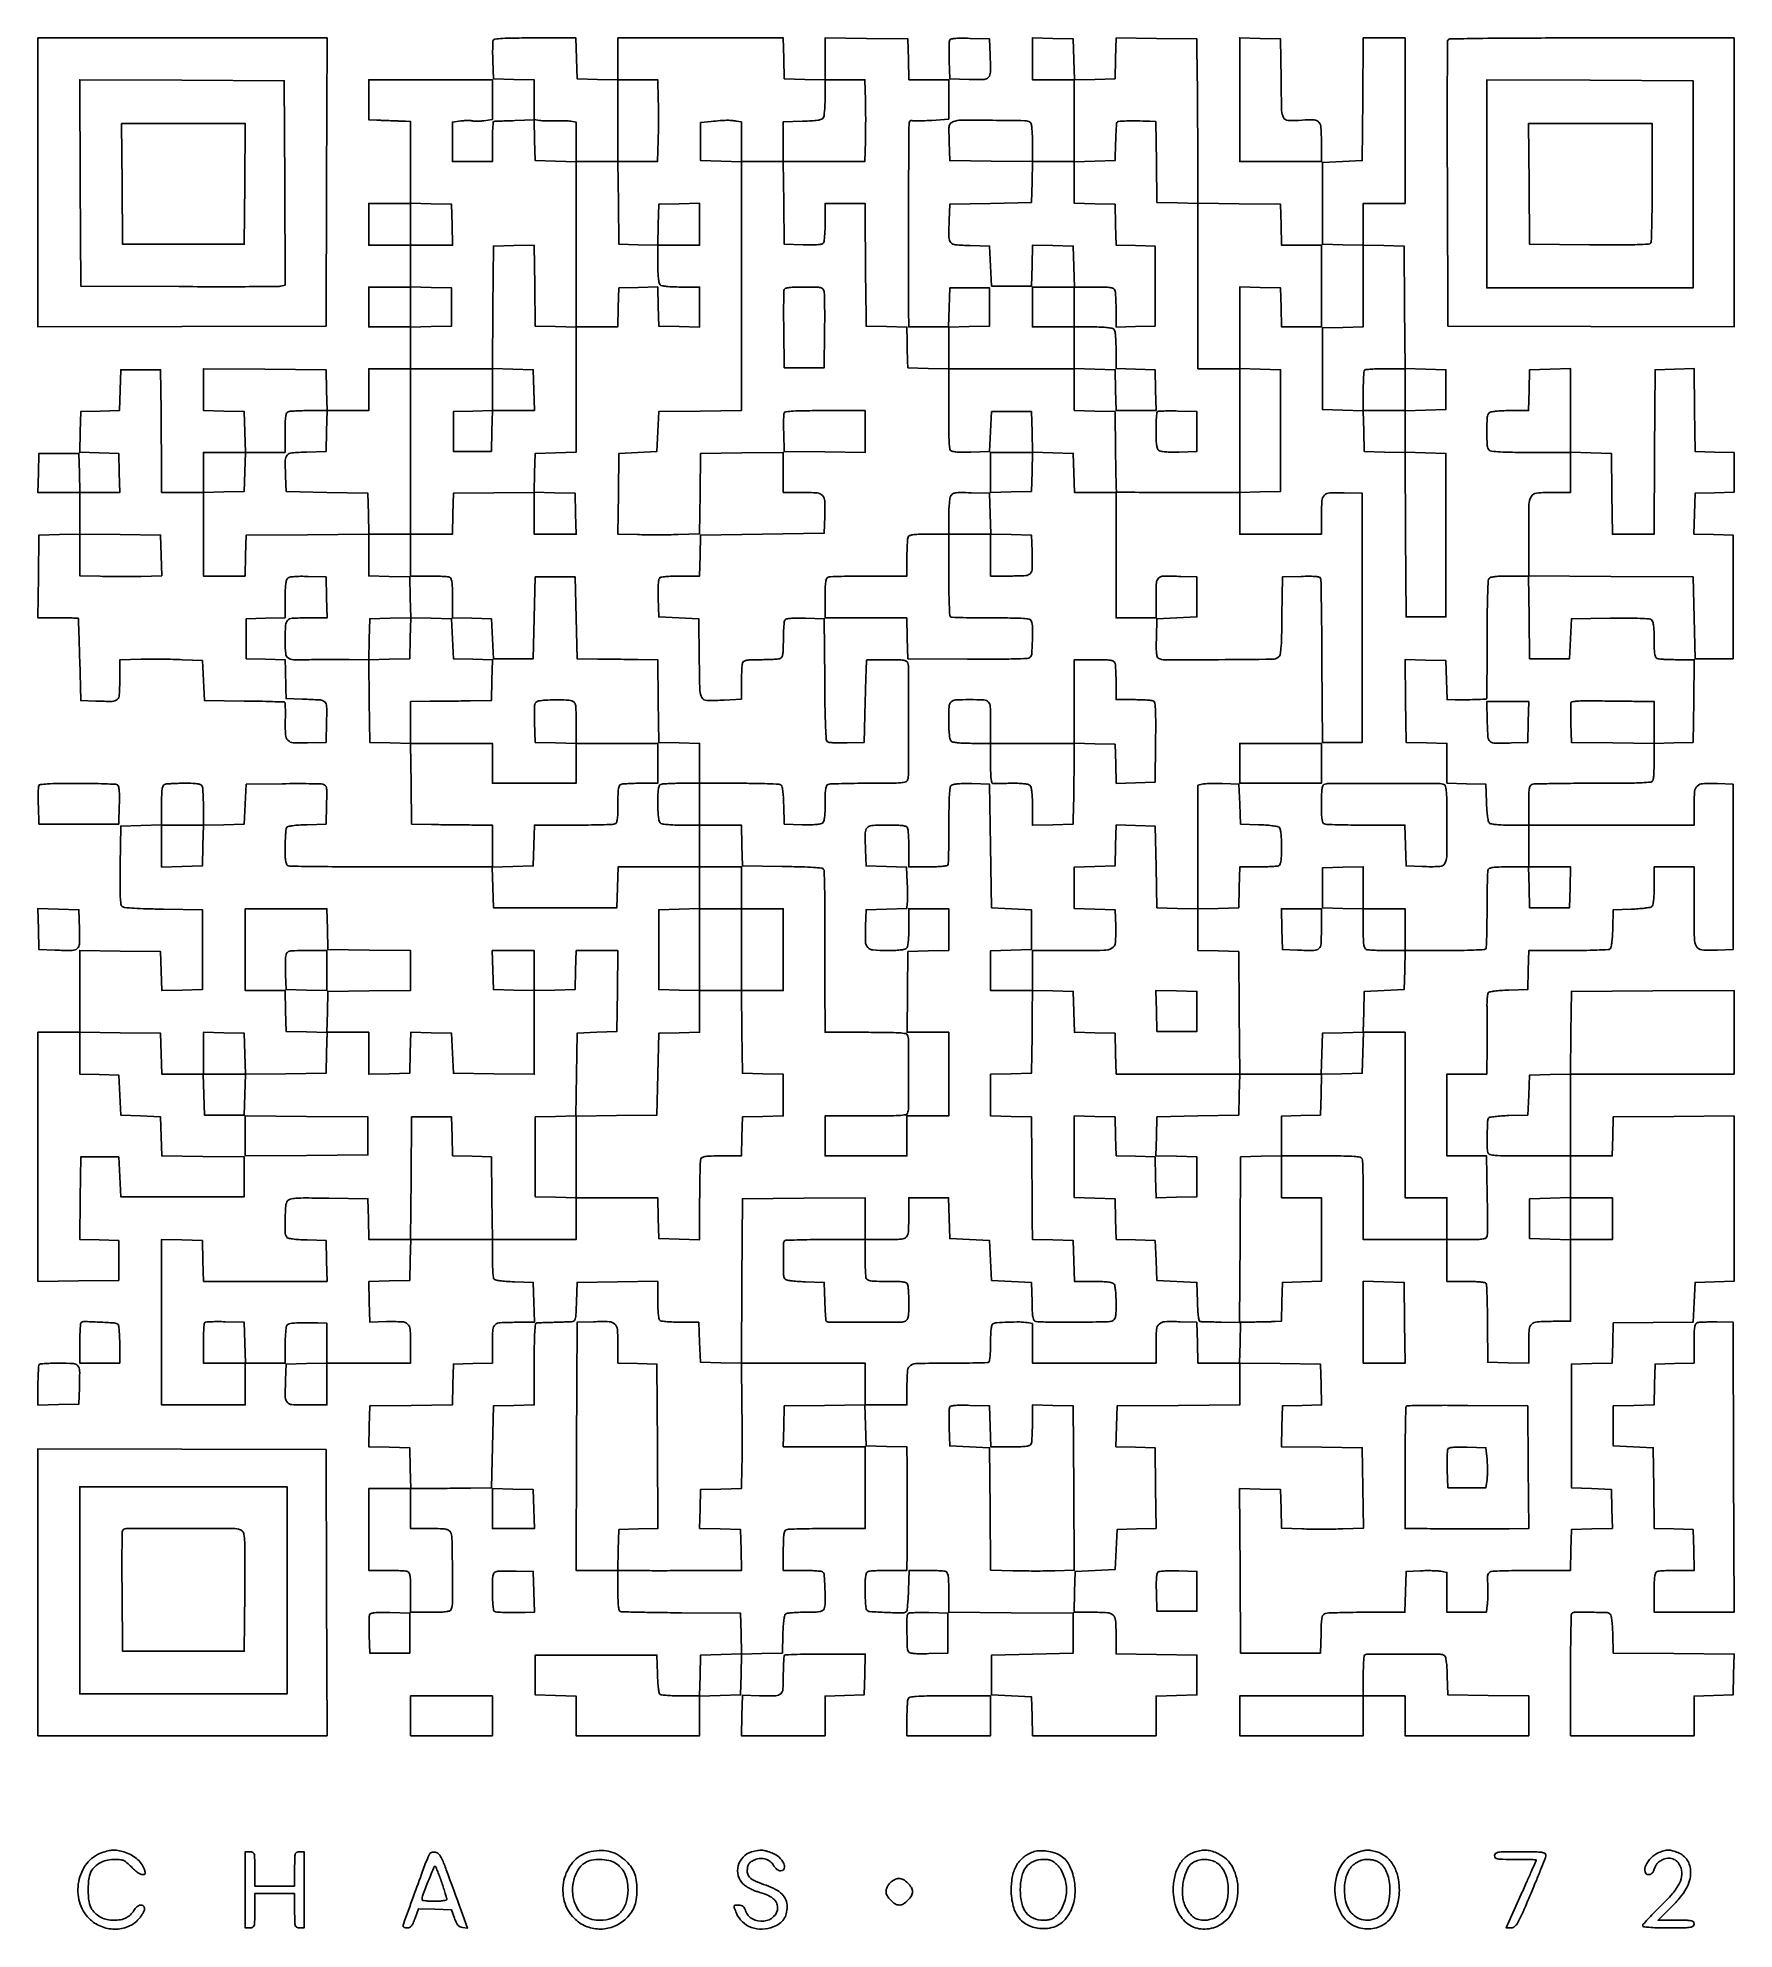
# Model space of a CAD drawing. Extents: x 179 to 1071, y 112 to 1107.
import ezdxf

# ---------------------------------------------------------------- set-up
doc = ezdxf.new("R2010")
doc.units = 0

msp = doc.modelspace()

# ---------------------------------------------------------------- linework, layer by layer
for points in [[(418.428774, 1105.674983, 0.081654), (418.239658, 1104.758353, 0.005045), (418.154817, 1101.970602, 0.007376), (418.136178, 1098.631743, 0.005394), (418.210159, 1094.924983), (418.5, 1085.5), (429.25, 1085.216168), (440, 1084.932337), (440, 1074.545624), (440, 1064.158911), (442.75, 1063.649252, 0.029332), (444.174576, 1063.470819, 0.009376), (446.307813, 1063.370042, 0.00932), (448.692594, 1063.346633, 0.010277), (451, 1063.414438, -0.00964), (453.307404, 1063.485181, -0.008744), (455.692187, 1063.470589, -0.008791), (457.825668, 1063.382662, -0.027601), (459.25, 1063.21964), (462, 1062.75), (462, 1052.341168), (462, 1041.932337), (451.25, 1042.216168), (440.5, 1042.5), (440.216927, 1053.175174), (439.933855, 1063.850348), (429.716927, 1063.527571, 0.000717), (425.747339, 1063.396461, 0.001074), (422.28091, 1063.269531, 0.000434), (419.308248, 1063.1517, 0.023806), (418.75, 1063.102397, 0.349635), (418.448551, 1062.786757, 0.004771), (418.220312, 1059.945704, 0.010962), (418.053993, 1056.533043, 0.006694), (418, 1052.5), (418, 1042), (407.5, 1042), (397, 1042), (397, 1052.364076), (397, 1062.728152), (401.47647, 1063.341721, -0.015857), (403.302894, 1063.533288, -0.017193), (405.089122, 1063.601933, -0.016921), (406.616823, 1063.556377, -0.075834), (407.488752, 1063.365943, 0.077915), (408.361276, 1063.179158, 0.017316), (409.891687, 1063.147403, 0.017584), (411.681553, 1063.235262, 0.016161), (413.512282, 1063.449571), (418, 1064.122546), (418, 1074.561273), (418, 1085), (385.5, 1085), (353, 1085), (353, 1074.5), (353, 1064), (357.25, 1063.788296, 0.001158), (359.167431, 1063.697233, 0.000711), (361.426562, 1063.598404, 0.000713), (363.661971, 1063.50699, 0.001274), (365.5, 1063.439142, -0.001185), (367.232676, 1063.375491, -0.000899), (369.132812, 1063.297757, -0.000908), (370.915713, 1063.218363, -0.00212), (372.25, 1063.150846), (375, 1063), (375, 1041.5), (375, 1020), (364, 1020), (353, 1020), (353, 1009), (353, 998), (364, 998), (375, 998), (375, 987), (375, 976), (364, 976), (353, 976), (353, 965.5), (353, 955), (364, 955), (375, 955), (375, 944), (375, 933), (364, 933), (353, 933), (353, 922), (353, 911), (342.033832, 911), (331.067663, 911), (330.783832, 921.75), (330.5, 932.5), (298.25, 932.763853), (266, 933.027706), (266, 922.047685), (266, 911.067663), (276.75, 910.783832), (287.5, 910.5), (287.783832, 899.75), (288.067663, 889), (277.033832, 889), (266, 889), (266, 878.5), (266, 868), (255, 868), (244, 868), (243.972336, 878.75, 0.000987), (243.947046, 884.311876, 0.000308), (243.887487, 892.657812, 0.000308), (243.809485, 901.980201, 0.00034), (243.722336, 911), (243.5, 932.5), (233, 932.5), (222.5, 932.5), (222.216519, 921.784613), (221.933039, 911.069227), (211.716519, 910.784613), (201.5, 910.5), (201.216527, 899.785353), (200.933054, 889.070705), (211.216527, 888.785353), (221.5, 888.5), (221.784983, 878.25), (222.069966, 868), (211.569966, 868), (201.069966, 868), (200.784983, 878.25), (200.5, 888.5), (190, 888.5), (179.5, 888.5), (179.215017, 878.25), (178.930034, 868), (189.965017, 868), (201, 868), (201, 857.033832), (201, 846.067663), (190.25, 845.783832), (179.5, 845.5), (179.230498, 823.75), (178.960995, 802), (189.480498, 802, -0.002225), (193.527856, 801.981992, -0.003605), (196.96856, 801.926563, -0.000668), (199.994672, 801.851937, -0.2212), (200.199707, 801.75, -0.161135), (200.284872, 801.51991, -0.000127), (200.502398, 795.257812, -0.001379), (200.724348, 788.261248, -0.000841), (200.949707, 780), (201.5, 758.5), (209.496645, 758.203496, 0.010813), (218.052059, 758.071426, 0.183704), (220.633476, 759.071317, 0.199029), (221.792914, 761.502685, 0.013013), (222, 769.458512), (222, 779.878919), (233.25, 780.18946, -0.00561), (238.319445, 780.272491, -0.003467), (244.279687, 780.261904, -0.003477), (250.168651, 780.169651, -0.006241), (255, 780), (265.5, 779.5), (266, 769), (266.5, 758.5), (287.40472, 758.261946, -0.002132), (295.453606, 758.135955, -0.003434), (302.310237, 757.952263, -0.000677), (308.333837, 757.741317, -0.189479), (308.79134, 757.541993, -0.186573), (308.979681, 757.116243, -0.003703), (309.076643, 754.704492, -0.008295), (309.122821, 751.852023, -0.005409), (309.085875, 748.559123, 0.01665), (309.176434, 740.517327, 0.180631), (310.424491, 737.581501, 0.193113), (313.250269, 736.285907, 0.019454), (320.804214, 736.214442), (330.5, 736.5), (330.783553, 747.222527, 0.010992), (330.820152, 755.43543, 0.202285), (329.787687, 757.767985, 0.175254), (327.337791, 758.826727, 0.00786), (318, 759.24922), (309.5, 759.5), (309.395178, 764.5, 0.000559), (309.344587, 766.790894, 0.000318), (309.278501, 769.563161, 0.000317), (309.208382, 772.355843, 0.000524), (309.145178, 774.715017), (309, 779.930034), (298.75, 780.215017), (288.5, 780.5), (288.5, 791), (288.5, 801.5), (298.75, 801.784983), (309, 802.069966), (309, 811.912538, -0.007384), (309.070251, 816.669073, -0.024242), (309.315039, 819.800587, -0.035197), (309.72913, 821.876937, -0.153913), (310.399285, 822.916414, -0.132968), (311.486141, 823.412685, -0.020746), (313.849829, 823.703614, -0.018924), (317.042317, 823.84141, -0.009044), (321.149285, 823.788859), (330.5, 823.5), (330.783832, 812.75), (331.067663, 802), (320.650463, 802, 0.012868), (312.705526, 801.795495, 0.196706), (310.269852, 800.64906, 0.176962), (309.204077, 798.071863, 0.01004), (309.013655, 789.317388, 0.022962), (309.288953, 783.099592, 0.225309), (310.58819, 780.899237, 0.145709), (313.436906, 780.002972, 0.008226), (322.785381, 780.012486, -0.002162), (327.243131, 780.071081, -0.001219), (332.651539, 780.105589, -0.001217), (338.108944, 780.113819, -0.001995), (342.730498, 780.091103), (352.960995, 780), (353.230498, 758.25), (353.5, 736.5), (364.23021, 736.216369), (374.96042, 735.932738), (375.23021, 714.716369), (375.5, 693.5), (386, 693.296894, 0.001202), (390.797098, 693.215634, 0.000693), (396.573437, 693.139675, 0.000692), (402.373532, 693.079466, 0.001159), (407.25, 693.046894), (418, 693), (418, 682), (418, 671), (365.081787, 671, -0.001073), (344.681778, 671.043776, -0.001711), (327.24365, 671.178303, -0.000328), (311.872102, 671.3596, -0.088721), (310.581787, 671.606989, -0.19467), (309.780298, 672.355058, -0.069116), (309.312224, 673.882724, -0.033827), (309.069372, 676.524375, -0.00643), (309.015313, 681.356989, -0.007787), (309.077247, 684.947472, -0.010713), (309.252233, 688.170029, -0.007626), (309.495577, 690.838949, -0.115495), (309.800347, 691.711195, -0.199883), (310.589, 692.262532, -0.01918), (312.944063, 692.684251, -0.019108), (316.199826, 693.012968, -0.00836), (320.535034, 693.211195), (330.5, 693.5), (330.784677, 703.722245, 0.003524), (330.921125, 710.283055, 0.049465), (330.720931, 712.629791, 0.16328), (330.07189, 713.796538, 0.128856), (328.784677, 714.471818, 0.05121), (327.181749, 714.672433, 0.002282), (321.589874, 714.770932, 0.003824), (314.944987, 714.806827, 0.002722), (307.5, 714.749574), (288.5, 714.5), (288, 704), (287.5, 693.5), (276.75, 693.216168), (266, 692.932337), (266, 702.384381, 0.00593), (265.955696, 706.119908, 0.007809), (265.821697, 709.524537, 0.005887), (265.632128, 712.361111, 0.0721), (265.393011, 713.418213, 0.191652), (264.656877, 714.216173, 0.070258), (263.167248, 714.687898, 0.03479), (260.605148, 714.936805, 0.006824), (255.974799, 715, 0.006352), (252.484808, 714.955664, 0.008233), (249.287222, 714.821697, 0.006434), (246.623534, 714.631706, 0.070701), (245.581787, 714.393011, 0.20495), (244.767927, 713.602718, 0.063217), (244.302822, 711.919034, 0.030446), (244.059651, 708.973908, 0.005377), (244, 703.426843), (244, 693.067663), (233.25, 692.783832), (222.5, 692.5), (222.230134, 671.888932, 0.002654), (222.14732, 661.250529, 0.012999), (222.288749, 655.238807, 0.016899), (222.604913, 651.452715, 0.19257), (223.306984, 650.160189, 0.152314), (224.567997, 649.641223, 0.006101), (229.570942, 649.260691, 0.008857), (236.190129, 648.955988, 0.003752), (245.07685, 648.771257), (265.5, 648.5), (265.5, 627.5), (265.5, 606.5), (254.785353, 606.216527), (244.070705, 605.933054), (243.785353, 616.216527), (243.5, 626.5), (222.25, 626.769888), (201, 627.039775), (201, 605.519888), (201, 584), (190, 584), (179, 584), (179, 518.480112), (179, 452.960225), (200.25, 453.230112), (221.5, 453.5), (221.5, 464), (221.5, 474.5), (211.230596, 474.785197), (200.961191, 475.070395), (201.230596, 496.785197), (201.5, 518.5), (211.5, 518.5), (221.5, 518.5), (222, 508), (222.5, 497.5), (255, 497.5), (287.5, 497.5), (287.5, 508), (287.5, 518.5), (265.784769, 518.769405), (244.069538, 519.038811), (243.784769, 529.269405), (243.5, 539.5), (233, 540), (222.5, 540.5), (222, 551), (221.5, 561.5), (211.25, 561.784983), (201, 562.069966), (201, 573.054871), (201, 584.039775), (222.25, 583.769888), (243.5, 583.5), (243.783832, 572.75), (244.067663, 562), (255, 562), (265.932337, 562), (266.216168, 551.25), (266.5, 540.5), (277, 540.5), (287.5, 540.5), (287.783631, 551.23021), (288.067262, 561.96042), (309.283631, 562.23021), (330.5, 562.5), (330.783832, 573.25), (331.067663, 584), (342.033832, 584), (353, 584), (353, 572.966168), (353, 561.932337), (363.75, 562.216168), (374.5, 562.5), (374.784171, 573.283485), (375.068343, 584.06697), (385.784171, 583.783485), (396.5, 583.5), (397, 573), (397.5, 562.5), (418.75, 562.230112), (440, 561.960225), (440, 583.946281), (440, 605.932337), (450.75, 606.216168), (461.5, 606.5), (461.784983, 616.75), (462.069966, 627), (473.054871, 627), (484.039775, 627), (483.769888, 605.75), (483.5, 584.5), (473, 584), (462.5, 583.5), (462.230591, 561.783635), (461.961183, 540.06727), (451.230591, 539.783635), (440.5, 539.5), (440.5, 518.5), (440.5, 497.5), (451.25, 497.216168), (462, 496.932337), (462, 485.966168), (462, 475), (440.019502, 475), (418.039005, 475), (417.769502, 496.75), (417.5, 518.5), (407.284601, 518.784601), (397.069202, 519.069202), (396.784601, 529.284601), (396.5, 539.5), (386, 539.5), (375.5, 539.5), (375.236147, 507.25), (374.972294, 475), (364.019979, 475), (353.067663, 475), (352.783832, 485.75), (352.5, 496.5), (332.002301, 496.771494, 0.002045), (319.988193, 496.881486, 0.017809), (314.65261, 496.718443, 0.040311), (311.692576, 496.280943, 0.179932), (310.252301, 495.330365, 0.141543), (309.351692, 492.864306, 0.011301), (309.026995, 485.861331, 0.011495), (309.021796, 478.858511, 0.136812), (309.800347, 476.288805, 0.199883), (310.589, 475.737468, 0.01918), (312.944063, 475.315749, 0.019108), (316.199826, 474.987032, 0.00836), (320.535034, 474.788805), (330.5, 474.5), (330.783832, 463.75), (331.067663, 453), (298.567663, 453), (266.067663, 453), (265.783832, 463.75), (265.5, 474.5), (254.75, 474.783832), (244, 475.067663), (244, 431.533832), (244, 388), (266, 388), (288, 388), (288, 399), (288, 410), (298.5, 410), (309, 410), (309.015313, 419.25, -0.008564), (309.083719, 422.891651, -0.01156), (309.278071, 426.180407, -0.008708), (309.549609, 428.898746, -0.112428), (309.888304, 429.853513, -0.201789), (311.09201, 430.690792, -0.032899), (313.967568, 431.107027, -0.021422), (318.556834, 431.268356, -0.005017), (326.25, 431.131925), (331, 431), (331, 420.533832), (331, 410.067663), (320.25, 409.783832), (309.5, 409.5), (309.204946, 401, 0.009927), (309.071849, 392.034911, 0.179688), (310.066531, 389.397028, 0.203196), (312.49751, 388.211645, 0.01319), (320.519052, 388), (331, 388), (331, 399), (331, 410), (353, 410), (375, 410), (375, 419.964816, 0.017834), (374.723064, 427.726499, 0.189292), (373.384961, 430.528805, 0.179462), (370.461645, 431.751032, 0.015732), (362.295316, 431.827825), (353.5, 431.633786), (353.216515, 442.282722), (352.93303, 452.931657), (363.716515, 453.215829), (374.5, 453.5), (374.783832, 464.25), (375.067663, 475), (396.533832, 475), (418, 475), (418.015313, 465.25, 0.007309), (418.077211, 461.426877, 0.010173), (418.252233, 458.008274, 0.006962), (418.495095, 455.172107, 0.117226), (418.800347, 454.288805, 0.199883), (419.589, 453.737468, 0.01918), (421.944063, 453.315749, 0.019108), (425.199826, 452.987032, 0.00836), (429.535034, 452.788805), (439.5, 452.5), (439.781069, 442), (440.062137, 431.5), (430.781069, 431.476837, 0.010206), (422.026959, 431.276279, 0.173069), (419.394996, 430.206501, 0.198907), (418.218015, 427.765637, 0.014155), (418, 420.066368), (418, 410.069966), (407.75, 409.784983), (397.5, 409.5), (397.216365, 398.769409), (396.93273, 388.038817), (375.216365, 387.769409), (353.5, 387.5), (353.216515, 376.784171), (352.93303, 366.068343), (363.716515, 365.784171), (374.5, 365.5), (374.783832, 354.75), (375.067663, 344), (364.033832, 344), (353, 344), (353, 322.5), (353, 301), (362.418213, 301, -0.005951), (366.140776, 300.955695, -0.007831), (369.534475, 300.821697, -0.005915), (372.361889, 300.632106, -0.07203), (373.418213, 300.393011, -0.205218), (374.23239, 299.601595, -0.063068), (374.69735, 297.913621, -0.030363), (374.940414, 294.960143, -0.005351), (375, 289.393011), (375, 279), (385.393011, 279, 0.005351), (390.960143, 279.059586, 0.030363), (393.913621, 279.30265, 0.063068), (395.601595, 279.76761, 0.205218), (396.393011, 280.581787, 0.092035), (397.082732, 284.311621, 0.002469), (396.988198, 301.079487, 0.002013), (396.739749, 318.093092, 0.118746), (395.964816, 321.065741, 0.136247), (394.97615, 322.101327, 0.091172), (393.431565, 322.675502, 0.038385), (390.714599, 322.940782, 0.005149), (384.964816, 323), (375, 323), (375, 333.5), (375, 344), (385.25, 344.072108, 0.00076), (389.967405, 344.112467, 0.000422), (395.720312, 344.17529, 0.000421), (401.544418, 344.248714, 0.000681), (406.5, 344.322108), (417.5, 344.5), (418, 366), (418.5, 387.5), (429.25, 387.783832), (440, 388.067663), (440, 409.533832, -0.002568), (440.055089, 420.259889, -0.011882), (440.266145, 426.458527, -0.011426), (440.590663, 430.473579, -0.35337), (441.25, 431.136287, -0.01653), (442.082962, 431.199333, -0.001096), (444.482813, 431.296087, -0.001584), (447.344678, 431.396108, -0.001183), (450.5, 431.488906, 0.001158), (453.688885, 431.582526, 0.001439), (456.653786, 431.684983, 0.00117), (459.142816, 431.783999, 0.010907), (460.215017, 431.852619, 0.233147), (461.126266, 432.403611, 0.094988), (461.6773, 433.785462, 0.035792), (461.999931, 436.495767, 0.004783), (462.215017, 442.25), (462.5, 452.5), (483.75, 452.769888), (505, 453.039775), (505, 443.078905, 0.007692), (505.069183, 438.582257, 0.020563), (505.299372, 435.385783, 0.023298), (505.657167, 433.162993, 0.205584), (506.215771, 432.366646, 0.113164), (507.095737, 432.067, 0.00693), (509.875088, 431.81905, 0.010028), (513.225019, 431.634417, 0.00724), (516.965771, 431.557629), (526.5, 431.5), (527, 421), (527.5, 410.5), (538.21299, 410.216544), (548.925979, 409.933087), (549.21299, 388.216544, -0.001729), (549.302151, 379.079664, -0.00154), (549.332725, 369.584389, -0.001545), (549.307528, 361.046971, -0.004783), (549.217562, 355.283503), (548.935124, 344.067005), (538.217562, 343.783503), (527.5, 343.5), (527.215394, 333.284183), (526.930789, 323.068365), (537.715394, 322.784183), (548.5, 322.5), (548.783832, 311.75), (549.067663, 301), (539.283832, 300.989367, 0.000597), (534.647721, 300.978789, 0.000287), (528.702126, 300.954706, 0.000285), (522.499957, 300.922489, 0.000408), (517, 300.886304, -0.001173), (511.464508, 300.858358, -0.000792), (505.150999, 300.8513, -0.000798), (499.047262, 300.863891, -0.001591), (494.216168, 300.896937), (483.932337, 301), (484.216168, 311.75), (484.5, 322.5), (494.760596, 322.7851), (505.021193, 323.0702), (504.760596, 366.2851), (504.5, 409.5), (494.25, 409.784983), (484, 410.069966), (484, 419.999799, 0.018385), (483.714843, 427.752275, 0.190058), (482.352383, 430.578778, 0.180404), (479.390744, 431.792788, 0.01627), (471.243181, 431.788833), (462.5, 431.5), (462.242758, 366.25), (461.985517, 301), (472.992758, 301), (484, 301), (484, 290.468615, 0.006207), (484.063528, 285.351, 0.023583), (484.293405, 282.163056, 0.034381), (484.676007, 280.150606, 0.241481), (485.32139, 279.430165, 0.085611), (486.377617, 279.220891, 0.000629), (495.339902, 279.009908, 0.002355), (505.620934, 278.829261, 0.001505), (517.57139, 278.71155), (548.5, 278.5), (548.783485, 267.784171), (549.06697, 257.068343), (538.283485, 256.784171), (527.5, 256.5), (527.216168, 245.75), (526.932337, 235), (517.216168, 235.015313, -0.007334), (513.406013, 235.077213, -0.010202), (509.998336, 235.252233, -0.006997), (507.171517, 235.495121, -0.117134), (506.288805, 235.800347, -0.199883), (505.737468, 236.589, -0.01918), (505.315749, 238.944063, -0.019108), (504.987032, 242.199826, -0.00836), (504.788805, 246.535034), (504.5, 256.5), (472.5, 256.5), (440.5, 256.5), (440.5, 246), (440.5, 235.5), (451.25, 235.216168), (462, 234.932337), (462, 224.466168), (462, 214), (494.5, 214), (527, 214), (527, 224.466168), (527, 234.932337), (537.75, 235.216168), (548.5, 235.5), (548.783492, 246.216508), (549.066984, 256.933016), (559.783492, 257.216508), (570.5, 257.5), (570.788805, 267.464966, -0.00836), (570.987032, 271.800174, -0.019108), (571.315749, 275.055937, -0.01918), (571.737468, 277.411, -0.199883), (572.288805, 278.199653, -0.115495), (573.161051, 278.504423, -0.007626), (575.829971, 278.747767, -0.010713), (579.052528, 278.922753, -0.007787), (582.643011, 278.984687, 0.0061), (587.639876, 279.054022, 0.036929), (590.216248, 279.312261, 0.08218), (591.670761, 279.823042, 0.1775), (592.439901, 280.703981, 0.091423), (593.04084, 283.93179, 0.010941), (592.893965, 291.219109, 0.006559), (592.477375, 298.765248, 0.234499), (591.618492, 300.234687, 0.122219), (590.787958, 300.526562, 0.006455), (587.964495, 300.758058, 0.009848), (584.56653, 300.92538, 0.006984), (580.75, 300.984687), (571, 301), (571, 311.393011, -0.005351), (571.059586, 316.960143, -0.030363), (571.30265, 319.913621, -0.063068), (571.76761, 321.601595, -0.205218), (572.581787, 322.393011, -0.082815), (573.775876, 322.636501, -0.001919), (579.5499, 322.821697, -0.004216), (586.334577, 322.955997, -0.00284), (594.081787, 323), (614, 323), (614, 344.5), (614, 366), (592.466168, 366), (570.932337, 366), (571.216168, 376.75), (571.5, 387.5), (592.715968, 387.769789), (613.931935, 388.039577), (614.215968, 377.269789), (614.5, 366.5), (625.25, 366.216168), (636, 365.932337), (636.080645, 355.966168, -0.000778), (636.111626, 351.226275, -0.000367), (636.137601, 345.108812, -0.000364), (636.155426, 338.705042, -0.000514), (636.16129, 333, -0.000518), (636.155416, 327.328331, -0.000378), (636.137601, 321.028125, -0.000382), (636.111638, 315.057377, -0.000844), (636.080645, 310.5), (636, 301), (626.581787, 301, 0.005951), (622.859224, 300.955695, 0.007831), (619.465525, 300.821697, 0.005915), (616.638111, 300.632106, 0.07203), (615.581787, 300.393011, 0.19467), (614.780298, 299.644942, 0.069116), (614.312224, 298.117276, 0.033827), (614.069372, 295.475625, 0.00643), (614.015313, 290.643011, 0.007669), (614.076382, 287.053884, 0.010583), (614.248778, 283.835561, 0.007462), (614.488346, 281.169118, 0.115963), (614.788585, 280.307836, 0.238871), (616.381675, 279.362557, 0.005895), (625.114481, 278.883699, 0.006457), (633.798042, 278.622444, 0.202967), (635.742197, 279.40648, 0.168511), (636.055932, 280.050871, 0.005297), (636.377571, 283.000591, 0.00977), (636.655412, 286.533658, 0.006555), (636.841025, 290.58095), (637.18205, 301), (646.009238, 301, -0.00634), (649.505345, 300.955665, -0.008222), (652.708089, 300.821697, -0.00642), (655.376067, 300.631716, -0.070738), (656.418213, 300.393011, -0.20511), (657.232262, 299.602048, -0.063128), (657.69728, 297.915807, -0.030397), (657.940388, 294.965702, -0.005362), (658, 289.406676), (658, 279.027329), (690.75, 278.763664), (723.5, 278.5), (723.5, 268), (723.5, 257.5), (702, 257), (680.5, 256.5), (680.5, 246), (680.5, 235.5), (691, 235), (701.5, 234.5), (701.784983, 224.25), (702.069966, 214), (734.534983, 214), (767, 214), (767, 224.466168), (767, 234.932337), (777.75, 235.216168), (788.5, 235.5), (788.5, 246), (788.5, 256.5), (767.25, 256.769888), (746, 257.039775), (746, 266.984704, 0.017802), (745.724324, 274.725075, 0.190329), (744.389262, 277.507606, 0.174131), (741.45424, 278.757082, 0.014418), (733.03191, 279), (723.932337, 279), (724.216168, 289.75), (724.5, 300.5), (735, 301), (745.5, 301.5), (746, 312), (746.5, 322.5), (756.769785, 322.785202), (767.03957, 323.070403), (766.769785, 344.285202), (766.5, 365.5), (756.216527, 365.785353), (745.933054, 366.070705), (746.216527, 376.785353), (746.5, 387.5), (778.75, 387.763853), (811, 388.027706), (811, 399.033741), (811, 410.039775), (832.25, 409.769888), (853.5, 409.5), (853.783473, 398.785353), (854.066946, 388.070705), (843.783473, 387.785353), (833.5, 387.5), (833.216371, 376.769986), (832.932742, 366.039971), (854.216371, 365.769986), (875.5, 365.5), (875.769629, 344.338997), (876.039257, 323.177994), (865.269629, 322.838997, -0.004764), (860.370632, 322.731502, -0.002808), (854.515836, 322.691718, -0.002808), (848.666157, 322.717677, -0.004802), (843.78428, 322.813661), (833.068561, 323.127322), (832.78428, 333.313661), (832.5, 343.5), (821.739352, 343.78394), (810.978704, 344.067879), (811.239352, 300.78394), (811.5, 257.5), (832.5, 257.5), (853.5, 257.5), (853.783793, 267.642206, -0.004239), (854.011163, 273.877009, -0.045994), (854.354225, 276.368126, -0.13437), (855.044772, 277.644519, -0.137305), (856.283793, 278.378551, -0.056343), (857.859525, 278.615671, -0.002272), (863.640614, 278.802173, -0.003961), (870.501562, 278.937922, -0.002792), (878.216168, 278.986345), (897.932337, 279), (898.216168, 289.75), (898.5, 300.5), (906, 300.80649, -0.008667), (909.109769, 300.879612, -0.00841), (912.251562, 300.846169, -0.008349), (915.012596, 300.724159, -0.030569), (916.75, 300.511177), (920, 299.909374), (920, 289.454687), (920, 279), (930.372192, 279), (940.744384, 279), (941.240606, 282.75, 0.020239), (941.413553, 284.643411, 0.007234), (941.511592, 287.354508, 0.007164), (941.533497, 290.334585, 0.008407), (941.466288, 293.158963, -0.00749), (941.364576, 297.127075, -0.066355), (941.576942, 298.861018, -0.160581), (942.184633, 299.803224, -0.104734), (943.347873, 300.395308, -0.05666), (944.884956, 300.625907, -0.002173), (950.659437, 300.807096, -0.003868), (957.506109, 300.939151, -0.002714), (965.216168, 300.986345), (984.932337, 301), (985.216168, 311.75), (985.5, 322.5), (996.284606, 322.784183), (1007.069211, 323.068365), (1006.784606, 333.284183), (1006.5, 343.5), (996, 344), (985.5, 344.5), (985.5, 377), (985.5, 409.5), (996.216508, 409.783492), (1006.933016, 410.066984), (1007.216508, 420.633698), (1007.5, 431.200412), (1028.5, 431.412472), (1049.5, 431.624533), (1050, 442.062266), (1050.5, 452.5), (1060.75, 452.784983), (1071, 453.069966), (1071, 496.54903), (1071, 540.028094), (1039.25, 539.764047), (1007.5, 539.5), (1007.215017, 529.25), (1006.930034, 519), (995.965017, 519), (985, 519), (985, 540.5), (985, 562), (1028, 562), (1071, 562), (1071, 584.010736), (1071, 606.021473), (1028.25, 605.760736), (985.5, 605.5), (985.230591, 583.783635), (984.961183, 562.06727), (974.230591, 561.783635), (963.5, 561.5), (963, 551), (962.5, 540.5), (952.535034, 540.211195, 0.009511), (948.670117, 540.025556, 0.014281), (945.309486, 539.703374, 0.009082), (942.562304, 539.309784, 0.217526), (941.93078, 538.887999, 0.129433), (941.388051, 537.109211, 0.00508), (941.191523, 530.226224, 0.007264), (941.165665, 523.524343, 0.071956), (941.597272, 520.75, 0.259581), (942.636759, 519.752384, 0.044382), (945.438382, 519.276683, 0.018084), (950.763923, 519.045825, 0.00179), (963.567388, 519), (985, 519), (985, 508.033832), (985, 497.067663), (974.25, 496.783832), (963.5, 496.5), (963.5, 486), (963.5, 475.5), (974.25, 475.216168), (985, 474.932337), (985, 453.466168), (985, 432), (975.934259, 432, 0.014523), (967.533064, 431.755934, 0.174932), (964.604835, 430.502522, 0.18964), (963.27376, 427.712596, 0.017585), (963, 419.930985), (963, 409.932337), (952.25, 410.216168), (941.5, 410.5), (941.38082, 430.63382, 0.003169), (941.285248, 438.431055, 0.004865), (941.09401, 445.181209, 0.00179), (940.852713, 450.973759, 0.127779), (940.571803, 451.88382, 0.21528), (939.847277, 452.372226, 0.01611), (937.433472, 452.704582, 0.017838), (934.175119, 452.929566, 0.008317), (929.940983, 453), (920, 453), (920, 464), (920, 475), (930.383369, 475, 0.004569), (936.303197, 475.054097, 0.03579), (939.044076, 475.300962, 0.094754), (940.472991, 475.823074, 0.209229), (941.133369, 476.75, 0.049766), (941.271455, 478.034794, 0.001241), (941.301743, 483.934375, 0.00266), (941.283249, 490.863716, 0.001808), (941.191714, 498.75), (940.883427, 519), (930.441714, 519), (920, 519), (920, 540.5), (920, 562), (930.5, 562), (941, 562), (941.115023, 576.75, 0.001157), (941.148406, 582.837109, 0.001154), (941.153662, 588.929688, 0.001128), (941.13396, 594.251873, 0.004551), (941.085036, 597.5, -0.012946), (941.089155, 599.886131, -0.016259), (941.222035, 602.093289, -0.014471), (941.444487, 603.913855, -0.110898), (941.755047, 604.711195, -0.19362), (942.564712, 605.26035, -0.018805), (944.943736, 605.683105, -0.018881), (948.214176, 606.012903, -0.008443), (952.535034, 606.211195), (962.5, 606.5), (962.784983, 616.75), (963.069966, 627), (983.784983, 627.015313, 0.003465), (991.811678, 627.076872, 0.005297), (998.770752, 627.252233, 0.002056), (1004.725468, 627.489948, 0.131273), (1005.711195, 627.800347, 0.199883), (1006.262532, 628.589, 0.01918), (1006.684251, 630.944063, 0.019108), (1007.012968, 634.199826, 0.00836), (1007.211195, 638.535034), (1007.5, 648.5), (1016.945876, 648.790118, 0.010217), (1020.65896, 648.980158, 0.013854), (1024.000112, 649.312947, 0.010763), (1026.740901, 649.722996, 0.131421), (1027.695876, 650.162563, 0.163434), (1028.30342, 651.144506, 0.027915), (1028.689599, 653.338284, 0.021862), (1028.92889, 656.534962, 0.00775), (1029, 661.122445), (1029, 671), (1039.5, 671), (1050, 671), (1050, 650.035184, 0.0045), (1050.149096, 633.467526, 0.119283), (1051.260176, 629.212893, 0.256381), (1054.101061, 627.367993, 0.027312), (1062.259538, 627.209712), (1070.5, 627.5), (1070.5, 671), (1070.5, 714.5), (1062.259538, 714.790288, 0.017872), (1054.49937, 714.786195, 0.184841), (1051.608188, 713.557606, 0.185014), (1050.277655, 710.713153, 0.017911), (1050, 702.964816), (1050, 693), (1006.5, 693), (963, 693), (963, 703.393011, -0.005351), (963.059586, 708.960143, -0.030363), (963.30265, 711.913621, -0.063068), (963.76761, 713.601595, -0.205218), (964.581787, 714.393011, -0.086235), (965.829169, 714.638556, -0.000896), (974.749722, 714.821697, -0.002844), (985.051248, 714.95612, -0.00184), (996.974799, 715, 0.001318), (1014.723055, 715.046786, 0.011258), (1022.673153, 715.26776, 0.01785), (1027.211486, 715.659025, 0.277483), (1028.393011, 716.581787, 0.070866), (1028.631754, 717.625328, 0.00637), (1028.821697, 720.308374, 0.008183), (1028.955668, 723.529225, 0.006301), (1029, 727.046804), (1029, 735.930034), (1039.25, 736.215017), (1049.5, 736.5), (1049.769502, 758.25), (1050.039005, 780), (1041.10129, 780, -0.006264), (1037.562834, 780.04433, -0.008146), (1034.324379, 780.178303, -0.006321), (1031.626673, 780.368209, -0.07099), (1030.581787, 780.606989, -0.195813), (1029.778789, 781.359783, -0.068138), (1029.309025, 782.906532, -0.033385), (1029.062015, 785.582498, -0.006325), (1029, 790.484544, 0.008169), (1028.928013, 794.89019, 0.024722), (1028.682005, 797.879508, 0.034669), (1028.271823, 799.894152, 0.153158), (1027.62212, 800.89865, 0.155745), (1026.27761, 801.441468, 0.008655), (1021.705807, 801.70418, 0.010005), (1015.276081, 801.833319, 0.003345), (1005.87212, 801.771094), (985.5, 801.5), (985, 791), (984.5, 780.5), (974, 780.5), (963.5, 780.5), (963.230468, 802.260637), (962.960936, 824.021275), (1006.230468, 823.760637), (1049.5, 823.5), (1050, 802), (1050.5, 780.5), (1060.5, 780.5), (1070.5, 780.5), (1070.5, 813), (1070.5, 845.5), (1060.216527, 845.785353), (1049.933054, 846.070705), (1050.216527, 856.785353), (1050.5, 867.5), (1060.75, 867.784983), (1071, 868.069966), (1071, 878.5), (1071, 888.930034), (1060.75, 889.215017), (1050.5, 889.5), (1050.230401, 911.284767), (1049.960802, 933.069533), (1039.730401, 932.784767), (1029.5, 932.5), (1029.239377, 889.25), (1028.978755, 846), (1018.009265, 846), (1007.039775, 846), (1006.769888, 867.25), (1006.5, 888.5), (995.75, 888.783832), (985, 889.067663), (985, 911.067663), (985, 933.067663), (974.25, 932.783832), (963.5, 932.5), (963.216168, 921.75), (962.932337, 911), (953.166168, 911, 0.008739), (948.911233, 910.925628, 0.018512), (945.623182, 910.688563, 0.01939), (943.199046, 910.32772, 0.150842), (942.2, 909.8, 0.186179), (941.167998, 907.47192, 0.012279), (940.98448, 900, 0.012279), (941.167998, 892.52808, 0.186179), (942.2, 890.2, 0.175156), (943.461896, 889.608073, 0.00933), (947.954487, 889.278846, 0.010454), (954.406919, 889.062069, 0.003169), (964.2, 889), (985, 889), (985, 878.5), (985, 868), (975.934259, 868, 0.022805), (967.156707, 867.599448, 0.246828), (964.274212, 865.730701, 0.124083), (963.148019, 861.576351, 0.004455), (963, 844.964816), (963, 824), (953.122445, 824, 0.007977), (948.6362, 823.928425, 0.020673), (945.411281, 823.691787, 0.024459), (943.151031, 823.318917, 0.16797), (942.201775, 822.743124, 0.163743), (941.71615, 821.484049, 0.0027), (941.425605, 813.864211, 0.005772), (941.217479, 804.032994, 0.002348), (941.151542, 790.64867, -0.000986), (941.125449, 778.80181, -0.001618), (941.051132, 768.774246, -0.000149), (940.952919, 759.802919, -0.195991), (940.819715, 759.486382, -0.188425), (940.210851, 759.219637, -0.00152), (934.852747, 759.019179, -0.005936), (929.362142, 758.895714, -0.00751), (924.284983, 758.9181), (920.069966, 759), (919.784983, 769.25), (919.5, 779.5), (908.730403, 779.784031), (897.960806, 780.068061), (898.230403, 758.284031), (898.5, 736.5), (909.25, 736.216168), (920, 735.932337), (920, 725.501151), (920, 715.069966), (930.25, 714.784983), (940.5, 714.5), (940.790118, 705.054124, 0.010217), (940.980158, 701.34104, 0.013854), (941.312947, 697.999888, 0.010763), (941.722996, 695.259099, 0.131421), (942.162563, 694.304124, 0.163434), (943.144506, 693.69658, 0.027915), (945.338284, 693.310401, 0.021862), (948.534962, 693.07111, 0.00775), (953.122445, 693), (963, 693), (963, 682), (963, 671), (952.606989, 671, 0.005901), (947.346462, 670.937918, 0.026409), (944.273884, 670.702691, 0.045245), (942.419853, 670.288792, 0.227381), (941.668567, 669.578683, 0.083347), (941.44862, 668.494202, 0.001636), (941.275146, 662.811549, 0.003872), (941.145399, 656.159078, 0.002582), (941.095156, 648.537521, -0.002815), (941.041593, 640.94829, -0.004365), (940.901305, 634.399346, -0.001439), (940.714656, 628.749719, -0.130145), (940.47456, 627.958838, -0.245204), (939.784167, 627.548458, -0.002721), (934.183421, 627.268521, -0.007281), (927.383929, 627.064907, -0.003844), (918.940983, 627), (898, 627), (898, 638), (898, 649), (887, 649), (876, 649), (876, 660.033832), (876, 671.067663), (865.25, 670.783832), (854.5, 670.5), (854.5, 660), (854.5, 649.5), (865.25, 649.216168), (876, 648.932337), (876, 638.573157, 0.005377), (876.059651, 633.026092, 0.030446), (876.302822, 630.080966, 0.063217), (876.767927, 628.397282, 0.20495), (877.581787, 627.606989, 0.072102), (878.638915, 627.367871, 0.005887), (881.475801, 627.178303, 0.007809), (884.880803, 627.044304, 0.005929), (888.616771, 627), (898.069966, 627), (897.784983, 616.75), (897.5, 606.5), (887, 606), (876.5, 605.5), (876.216508, 594.783492), (875.933016, 584.066984), (865.216508, 583.783492), (854.5, 583.5), (854.216168, 572.75), (853.932337, 562), (832.480021, 562), (811.027706, 562), (810.763853, 594.25), (810.5, 626.5), (799.75, 626.783832), (789, 627.067663), (789, 638), (789, 648.932337), (799.75, 649.216168), (810.5, 649.5), (810.783832, 660.25), (811.067663, 671), (820.452044, 671, 0.005972), (824.161644, 671.044307, 0.007852), (827.544413, 671.178303, 0.005942), (830.36267, 671.367915, 0.07196), (831.418213, 671.606989, 0.195813), (832.221211, 672.359783, 0.068138), (832.690975, 673.906532, 0.033385), (832.937985, 676.582498, 0.006325), (833, 681.484544, 0.008505), (832.927386, 685.753213, 0.022826), (832.685644, 688.781358, 0.029015), (832.29689, 690.878173, 0.160543), (831.695876, 691.837437, 0.131421), (830.740901, 692.277004, 0.010763), (828.000112, 692.687053, 0.013854), (824.65896, 693.019842, 0.010217), (820.945876, 693.209882), (811.5, 693.5), (811, 704), (810.5, 714.5), (802, 714.795054, 0.006878), (798.580699, 714.86667, 0.008052), (795.335938, 714.83773, 0.007225), (792.599467, 714.729659, 0.047969), (791.25, 714.526002), (789, 713.961896), (789, 681.447116), (789, 648.932337), (778.25, 649.216168), (767.5, 649.5), (767, 671), (766.5, 692.5), (756.284183, 692.784606), (746.068365, 693.069211), (745.784183, 682.284606), (745.5, 671.5), (734.75, 671.216168), (724, 670.932337), (724, 660), (724, 649.067663), (734.75, 648.783832), (745.5, 648.5), (745.788833, 639.756819, -0.024894), (745.645336, 631.192703, -0.253904), (743.811752, 628.292833, -0.123466), (739.591054, 627.152041, -0.004572), (722.964816, 627), (702, 627), (702, 616.5), (702, 606), (691, 606), (680, 606), (680, 616.466168), (680, 626.932337), (690.75, 627.216168), (701.5, 627.5), (701.5, 638), (701.5, 648.5), (691, 649), (680.5, 649.5), (680, 682), (679.5, 714.5), (670.149285, 714.788859, 0.009239), (666.122926, 714.838808, 0.017978), (662.912222, 714.703801, 0.01849), (660.493408, 714.424521, 0.136029), (659.4425, 713.952279, 0.188938), (658.734831, 712.670943, 0.016781), (658.368772, 708.930999, 0.01322), (658.147898, 703.054854, 0.002866), (658.093049, 692.898562, -0.002856), (658.051578, 685.189242, -0.004424), (657.918874, 678.53483, -0.001473), (657.736721, 672.796938, -0.130456), (657.490817, 671.985142, -0.226114), (656.882994, 671.593422, -0.008654), (654.140652, 671.289385, -0.014021), (650.794655, 671.071356, -0.009257), (646.940983, 671), (637, 671), (637, 680.418213, 0.005951), (636.955695, 684.140776, 0.007831), (636.821697, 687.534475, 0.005915), (636.632106, 690.361889, 0.07203), (636.393011, 691.418213, 0.205067), (635.602227, 692.232211, 0.063152), (633.916669, 692.697253, 0.03041), (630.967894, 692.940378, 0.005366), (625.412063, 693, 0.013466), (617.477762, 692.78628, 0.204134), (615.059359, 691.598328, 0.178526), (614.071064, 688.9578, 0.009877), (614.204946, 680), (614.5, 671.5), (625.177465, 671.216904), (635.854929, 670.933808), (636.177465, 662.716904, -0.004601), (636.277948, 659.371834, -0.004994), (636.313247, 656.115653, -0.004709), (636.289349, 653.326002, -0.024204), (636.18678, 651.78319), (635.873561, 649.066381), (625.18678, 648.78319), (614.5, 648.5), (614.211167, 639.756819, 0.015955), (614.202155, 631.675676, 0.173289), (615.374194, 628.689045, 0.194816), (618.108956, 627.303825, 0.021013), (625.335184, 627, 0.009431), (629.341224, 627.07557, 0.019114), (632.484591, 627.314761, 0.019991), (634.820158, 627.677664, 0.148904), (635.8, 628.2, 0.150969), (636.328068, 629.200304, 0.019349), (636.688776, 631.630442, 0.018472), (636.925705, 634.928253, 0.008695), (637, 639.2), (637, 649), (647.5, 649), (658, 649), (658, 638.033832), (658, 627.067663), (647.25, 626.783832), (636.5, 626.5), (636.287454, 605.25), (636.074907, 584), (647.037454, 584), (658, 584), (658, 562), (658, 540), (647, 540), (636, 540), (636, 529.5), (636, 519), (614.5, 519), (593, 519), (593, 529.5), (593, 540), (614.393011, 540, 0.002234), (626.024548, 540.051967, 0.014416), (631.892546, 540.273677, 0.022066), (635.350215, 540.658084, 0.268578), (636.347907, 541.464247, 0.090791), (636.854042, 544.164011, 0.001104), (636.890259, 562.008914, 0.001105), (636.847626, 579.85286, 0.090699), (636.340557, 582.554907, 0.27007), (635.353634, 583.347839, 0.020886), (631.844016, 583.726632, 0.01417), (625.939559, 583.947622, 0.002268), (614.393011, 584), (593, 584), (592.929333, 594.25, -0.00135), (592.904759, 600.107564, -0.00025), (592.894017, 610.889063, -0.000268), (592.89451, 623.497125, -0.000244), (592.908342, 636.5, 0.00227), (592.871427, 648.854837, 0.003575), (592.715739, 659.461046, 0.000954), (592.496557, 668.693724, 0.135061), (592.182915, 669.729091, 0.229245), (591.176082, 670.356762, 0.009458), (586.820349, 670.740348, 0.010976), (580.463718, 671.039146, 0.003023), (570.453905, 671.229091), (549.5, 671.5), (549.216168, 682.25), (548.932337, 693), (537.966168, 693), (527, 693), (527, 704), (527, 715), (547.75, 714.984687, -0.003459), (555.790108, 714.923129, -0.005289), (562.760476, 714.747767, -0.002049), (568.725297, 714.510062, -0.131294), (569.711195, 714.199653, -0.199883), (570.262532, 713.411, -0.01918), (570.684251, 711.055937, -0.019108), (571.012968, 707.800174, -0.00836), (571.211195, 703.464966), (571.5, 693.5), (580.850715, 693.211141, 0.009044), (584.957683, 693.15859, 0.018924), (588.150171, 693.296386, 0.020746), (590.513859, 693.587315, 0.132968), (591.600715, 694.083586, 0.151003), (592.264443, 695.100349, 0.036329), (592.680948, 697.093886, 0.025261), (592.928195, 700.072106, 0.008079), (593, 704.515456, -0.006325), (593.062015, 709.417502, -0.033385), (593.309025, 712.093468, -0.068138), (593.778789, 713.640217, -0.195813), (594.581787, 714.393011, -0.082782), (595.775385, 714.636483, -0.00193), (601.530105, 714.821697, -0.004229), (608.293024, 714.955996, -0.002849), (616.0144, 715, 0.001966), (627.829983, 715.046448, 0.019463), (632.787848, 715.278564, 0.048871), (635.387151, 715.760609, 0.255864), (636.383264, 716.75, 0.071488), (636.866783, 720.059555, 0.000539), (636.901412, 747.519456, 0.000528), (636.877402, 775.007104, 0.073074), (636.39452, 778.25, 0.195116), (635.647364, 779.175652, 0.087221), (634.141371, 779.695381, 0.034876), (631.338704, 779.944303, 0.004715), (625.432612, 780, 0.002243), (621.418572, 779.981992, 0.003634), (618.005916, 779.926563, 0.000679), (615.00525, 779.851928, 0.221139), (614.800293, 779.75, 0.161135), (614.715128, 779.51991, 0.000127), (614.497602, 773.257812, 0.001379), (614.275652, 766.261248, 0.000841), (614.050293, 758), (613.5, 736.5), (604.5, 736.245463, -0.008662), (600.962362, 736.206725, -0.01187), (597.779948, 736.302586, -0.008714), (595.149058, 736.490433, -0.122729), (594.261525, 736.797358, -0.235905), (593.599678, 737.926237, -0.005293), (593.235628, 744.380027, -0.007594), (592.947022, 753.815943, -0.001801), (592.761525, 769.551894), (592.5, 801.5), (582.582645, 801.788231, 0.006827), (577.804805, 801.861823, 0.023663), (574.717063, 801.721018, 0.033714), (572.705135, 801.395734, 0.19692), (571.847958, 800.788231, 0.113628), (571.524864, 799.872203, 0.008287), (571.266219, 797.192658, 0.011234), (571.080753, 793.952971, 0.008261), (571.015313, 790.356989, -0.006483), (570.944731, 785.536466, -0.033702), (570.692539, 782.889392, -0.068336), (570.219983, 781.355355, -0.194682), (569.418213, 780.606989, -0.070701), (568.376466, 780.368294, -0.006434), (565.712778, 780.178303, -0.008233), (562.515192, 780.044336, -0.006352), (559.025201, 780, 0.006824), (554.394852, 779.936805, 0.03479), (551.832752, 779.687898, 0.070258), (550.343123, 779.216173, 0.191652), (549.606989, 778.418213, 0.070627), (549.368316, 777.377262, 0.006463), (549.178303, 774.722095, 0.008255), (549.044338, 771.534757, 0.006374), (549, 768.056918), (549, 759.277411), (539.899759, 758.758539, -0.016913), (530.793393, 758.547836, -0.259067), (528.156213, 760.049659, -0.130618), (527.098585, 763.64142, -0.003462), (526.769563, 780.361515), (526.5, 801.5), (516, 802), (505.5, 802.5), (505.211769, 812.417355, -0.006827), (505.138177, 817.195195, -0.023663), (505.278982, 820.282937, -0.033714), (505.604266, 822.294865, -0.19692), (506.211769, 823.152042, -0.115349), (507.139207, 823.475621, -0.007622), (509.975707, 823.733781, -0.010705), (513.400525, 823.919284, -0.007782), (517.216168, 823.984687), (526.932337, 824), (527.216168, 834.75), (527.5, 845.5), (560, 846), (592.5, 846.5), (592.788833, 855.243181, 0.016288), (592.792504, 863.394003, 0.180768), (591.576308, 866.354446, 0.189805), (588.745043, 867.715759, 0.018261), (580.964816, 868), (571, 868), (571, 878.519502), (571, 889.039005), (549.25, 888.769502), (527.5, 888.5), (527.230293, 867.312025), (526.960586, 846.124049), (515.730293, 845.812025, -0.004067), (510.68452, 845.712899, -0.002552), (504.782148, 845.675092, -0.002561), (498.970959, 845.697288, -0.004677), (494.230211, 845.784032), (483.960423, 846.068065), (484.230211, 867.284032), (484.5, 888.5), (494.5, 889), (504.5, 889.5), (505, 900), (505.5, 910.5), (527.25, 910.769502), (549, 911.039005), (549, 976.519502), (549, 1042), (559.980498, 1042), (570.960995, 1042), (571.230498, 1020.25), (571.5, 998.5), (581.417355, 998.211769, 0.006827), (586.195195, 998.138177, 0.023663), (589.282937, 998.278982, 0.033714), (591.294865, 998.604266, 0.19692), (592.152042, 999.211769, 0.115445), (592.475649, 1000.139851, 0.007585), (592.733781, 1002.985645, 0.010675), (592.919286, 1006.421391, 0.007755), (592.984687, 1010.25), (593, 1020), (603.5, 1020), (614, 1020), (614.059069, 1009.75, 0.000386), (614.094255, 1004.365363, 0.000111), (614.156873, 996.048437, 0.000112), (614.23164, 986.674575, 0.00012), (614.309069, 977.5), (614.5, 955.5), (625.25, 955.216168), (636, 954.932337), (636.086145, 947.716168, 0.001483), (636.13115, 944.696723, 0.001364), (636.195118, 941.591624, 0.001361), (636.267255, 938.822812, 0.004503), (636.336145, 937), (636.5, 933.5), (647.25, 933.216168), (658, 932.932337), (658.06017, 922.216168, -0.000976), (658.077862, 917.387448, -0.000603), (658.080742, 911.710374, -0.000604), (658.070046, 906.101296, -0.001087), (658.045707, 901.5, 0.007949), (658.078806, 897.575575, 0.010999), (658.241836, 894.059082, 0.007766), (658.486549, 891.14769, 0.121161), (658.818182, 890.211769, 0.193052), (659.69042, 889.605124, 0.033427), (661.714187, 889.279649, 0.023561), (664.81016, 889.138626, 0.006865), (669.582645, 889.211769), (679.5, 889.5), (680, 900), (680.5, 910.5), (691, 910.5), (701.5, 910.5), (701.783832, 899.75), (702.067663, 889), (691.033832, 889), (680, 889), (680, 878.466168), (680, 867.932337), (690.75, 868.216168), (701.5, 868.5), (701.785353, 878.783473), (702.070705, 889.066946), (712.785353, 888.783473), (723.5, 888.5), (723.784983, 878.25), (724.069966, 868), (735.034983, 868), (746, 868), (746, 835), (746, 802), (756.5, 802), (767, 802), (767, 812.480948, -0.01319), (767.211645, 820.50249, -0.203196), (768.397028, 822.933469, -0.179688), (771.034911, 823.928151, -0.009927), (780, 823.795054), (788.5, 823.5), (788.5, 813), (788.5, 802.5), (778, 802), (767.5, 801.5), (767.211769, 791.582645, 0.006804), (767.137914, 786.80166, 0.023723), (767.278592, 783.718728, 0.033886), (767.603769, 781.713731, 0.199219), (768.211769, 780.865346, 0.140197), (771.650804, 779.887181, 0.001161), (799.882931, 779.994166, 0.001049), (828.260635, 780.227147, 0.158662), (831.298922, 781.250919, 0.17888), (832.23493, 782.688737, 0.033537), (832.731316, 785.844692, 0.016788), (833.037944, 791.375356, 0.002268), (833.238794, 803), (833.5, 823.5), (843.267408, 823.786422, -0.006325), (848.127114, 823.867423, -0.026442), (851.048093, 823.724606, -0.043392), (852.839797, 823.382893, -0.236571), (853.547406, 822.737058, -0.087283), (853.759013, 821.650155, -0.000357), (853.974048, 809.323785, -0.001773), (854.158687, 795.319998, -0.001114), (854.279998, 778.950636), (854.5, 736.5), (865, 736.5), (875.5, 736.5), (875.5, 802), (875.5, 867.5), (866.016285, 867.790619, 0.019001), (858.389929, 867.734461, 0.19207), (855.552728, 866.450807, 0.17762), (854.2596, 863.514429, 0.015815), (854, 855.30887), (854, 846), (832.5, 846), (811, 846), (811, 856.966168), (811, 867.932337), (821.75, 868.216168), (832.5, 868.5), (832.5, 900.5), (832.5, 932.5), (821.75, 932.783832), (811, 933.067663), (811, 954.567663), (811, 976.067663), (821.75, 975.783832), (832.5, 975.5), (832.784983, 965.25), (833.069966, 955), (843.534983, 955), (854, 955), (854, 976.5), (854, 998), (843.533832, 998), (833.067663, 998), (832.783832, 1008.75), (832.5, 1019.5), (810.75, 1019.769502), (789, 1020.039005), (788.972336, 1041.769502, 0.000708), (788.945769, 1051.645983, 0.000419), (788.887487, 1063.432291, 0.000419), (788.809591, 1075.1967, 0.00072), (788.722336, 1085), (788.5, 1106.5), (767.284032, 1106.769789), (746.068065, 1107.039577), (745.784032, 1096.269789), (745.5, 1085.5), (734.784171, 1085.216515), (724.068343, 1084.93303), (723.784171, 1095.716515), (723.5, 1106.5), (712.75, 1106.783832), (702, 1107.067663), (702, 1096.033832), (702, 1085), (713, 1085), (724, 1085), (724, 1063.5), (724, 1042), (713, 1042), (702, 1042), (702, 1051.940983, 0.00755), (701.93109, 1056.504367, 0.021457), (701.698816, 1059.675924, 0.025944), (701.331373, 1061.843911, 0.20014), (700.75, 1062.667235, 0.137067), (698.007637, 1063.481031, 0.002025), (681.022904, 1063.684634, 0.002818), (664.434444, 1063.722817, 0.090241), (660.465784, 1062.986991, 0.091054), (658.997355, 1062.096905, 0.160687), (658.293129, 1060.8828, 0.055297), (658.075549, 1058.634611, 0.003831), (658.213656, 1052.260933), (658.5, 1042.5), (680.283633, 1042.230404), (702.067266, 1041.960808), (701.783633, 1031.230404), (701.5, 1020.5), (680, 1020), (658.5, 1019.5), (658.204946, 1011, 0.010012), (658.074823, 1002.13313, 0.174565), (659.051258, 999.466432, 0.200378), (661.45705, 998.218122, 0.013827), (669.2603, 997.784869), (679.5, 997.5), (680, 987), (680.5, 976.5), (691, 976.5), (701.5, 976.5), (701.784171, 987.283485), (702.068343, 998.06697), (712.784171, 997.783485), (723.5, 997.5), (723.783832, 986.75), (724.067663, 976), (713.033832, 976), (702, 976), (702, 965.5), (702, 955), (713, 955), (724, 955), (724, 944), (724, 933), (691, 933), (658, 933), (658, 943.966168), (658, 954.932337), (668.75, 955.216168), (679.5, 955.5), (679.5, 965.5), (679.5, 975.5), (669, 975.5), (658.5, 975.5), (658.215017, 965.25), (657.930034, 955), (647.465017, 955), (637, 955), (636.945799, 957.75, -0.00493), (636.902883, 962.107917, -0.000031), (636.905796, 1000.943805, -0.00012), (636.919231, 1036.457722, -0.000834), (636.95903, 1053.856989, -0.004119), (637.030016, 1059.67809, -0.035163), (637.266303, 1062.275247, -0.124487), (637.75277, 1063.398424, -0.331605), (638.545039, 1063.62109, 0.085528), (639.571905, 1063.417455, 0.0073), (642.266743, 1063.389083, 0.009489), (645.502593, 1063.46368, 0.007209), (649.045039, 1063.663844), (658, 1064.299485), (658, 1074.649743), (658, 1085), (647.533832, 1085), (637.067663, 1085), (636.783832, 1095.75), (636.5, 1106.5), (614.75, 1106.769502), (593, 1107.039005), (593, 1095.985671), (593, 1084.932337), (582.25, 1085.216168), (571.5, 1085.5), (571.216168, 1096.25), (570.932337, 1107), (527.466168, 1107), (484, 1107), (484, 1095.966168), (484, 1084.932337), (473.25, 1085.216168), (462.5, 1085.5), (462.216168, 1096.25), (461.932337, 1107), (440.434783, 1107, 0.002494), (429.402026, 1106.944964, 0.012541), (423.23514, 1106.728678, 0.014175), (419.340034, 1106.383111, 0.278792)], [(658.442274, 1105.710164, 0.081166), (658.248144, 1104.773814, 0.005233), (658.158783, 1101.980936, 0.007531), (658.137174, 1098.634259, 0.005535), (658.210159, 1094.924983), (658.5, 1085.5), (668.722245, 1085.215323, 0.013848), (676.5543, 1085.214168, 0.210395), (678.951391, 1086.349379, 0.179386), (679.934656, 1088.971409, 0.009619), (679.795054, 1098), (679.5, 1106.5), (669.232115, 1106.785181, 0.005823), (664.049899, 1106.868732, 0.025951), (661.012272, 1106.724596, 0.043922), (659.172333, 1106.376284, 0.236652)], [(811, 1074.533832), (811, 1042), (832.5, 1042), (854, 1042), (854, 1051.877555, 0.014432), (853.771356, 1059.797107, 0.163546), (852.618852, 1062.666368, 0.210984), (850.101526, 1063.878521, 0.026085), (843.866973, 1063.758369, -0.024932), (836.448224, 1063.59829, -0.273524), (834.027478, 1065.123629, -0.112769), (833.084942, 1068.815605, -0.003153), (832.769563, 1085.361515), (832.5, 1106.5), (821.75, 1106.783832), (811, 1107.067663)], [(920.460009, 1105.75, 0.090591), (920.266358, 1104.709509, 0.000109), (920.198937, 1082.982812, 0.000984), (920.176611, 1058.652573, 0.000605), (920.241394, 1030), (920.5, 955.5), (995.75, 955.243674), (1071, 954.987348), (1071, 1030.993674), (1071, 1107), (995.968615, 1107, 0.000668), (957.448289, 1106.948566, 0.003471), (936.19131, 1106.744245, 0.001205), (921.475143, 1106.465155, 0.305157)], [(308.758677, 1030.77123), (309.017354, 977.04246), (306.758677, 976.494347, -0.057902), (304.987826, 976.276519, -0.000418), (290.035361, 976.188577, -0.001589), (272.903102, 976.156579, -0.001017), (253, 976.223117), (201.5, 976.5), (201.241383, 1030.758691), (200.982767, 1085.017383), (254.741383, 1084.758691), (308.5, 1084.5)], [(505.216168, 1074.75, -0.004692), (505.302819, 1070.015589, -0.002561), (505.324862, 1064.20625, -0.002552), (505.286888, 1058.301984, -0.004056), (505.187616, 1053.25), (504.875232, 1042), (494.418114, 1042), (483.960995, 1042), (484.230498, 1020.25), (484.5, 998.5), (494.715817, 998.215394), (504.931635, 997.930789), (505.215817, 1008.715394), (505.5, 1019.5), (516.25, 1019.783832), (527, 1020.067663), (527, 1009.033832), (527, 998), (516, 998), (505, 998), (505, 988.2, 0.008695), (505.074295, 983.928253, 0.018472), (505.311224, 980.630442, 0.019349), (505.671932, 978.200304, 0.150969), (506.2, 977.2, 0.150969), (507.200304, 976.671932, 0.019349), (509.630442, 976.311224, 0.018472), (512.928253, 976.074295, 0.008695), (517.2, 976), (527, 976), (527, 965.466168), (527, 954.932337), (516.25, 955.216168), (505.5, 955.5), (505.214635, 965.784593), (504.92927, 976.069185), (494.714635, 975.784593), (484.5, 975.5), (484.215017, 965.25), (483.930034, 955), (472.965017, 955), (462, 955), (462, 922.033832), (462, 889.067663), (451.25, 888.783832), (440.5, 888.5), (440.215394, 878.284183), (439.930789, 868.068365), (450.715394, 867.784183), (461.5, 867.5), (461.783832, 856.75), (462.067663, 846), (451.033832, 846), (440, 846), (440, 856.977031), (440, 867.954063), (418.75, 867.727031), (397.5, 867.5), (397.216168, 856.75), (396.932337, 846), (385.966168, 846), (375, 846), (375, 835), (375, 824), (384.418213, 824, -0.005951), (388.140776, 823.955695, -0.007831), (391.534475, 823.821697, -0.005915), (394.361889, 823.632106, -0.07203), (395.418213, 823.393011, -0.204941), (396.232062, 822.602756, -0.063222), (396.697172, 820.919218, -0.030449), (396.940347, 817.974376, -0.005378), (397, 812.427994), (397, 802.069966), (407.25, 801.784983), (417.5, 801.5), (418, 791), (418.5, 780.5), (429, 780.5), (439.5, 780.5), (440, 802), (440.5, 823.5), (451, 823.5), (461.5, 823.5), (462, 802), (462.5, 780.5), (473.5, 780.347508, 0.000322), (478.454221, 780.282022, 0.0002), (484.273959, 780.211168, 0.0002), (490.020645, 780.145799, 0.000361), (494.730498, 780.097508), (504.960995, 780), (505.230498, 758.25), (505.5, 736.5), (516.25, 736.216168), (527, 735.932337), (527, 725.466168), (527, 715), (517.581787, 715, 0.005951), (513.859224, 714.955695, 0.007831), (510.465525, 714.821697, 0.005915), (507.638111, 714.632106, 0.07203), (506.581787, 714.393011, 0.195123), (505.779618, 713.642994, 0.068495), (505.309523, 712.105917, 0.033615), (505.062206, 709.449162, 0.006405), (505, 704.593011, 0.009539), (505.075751, 700.62258, 0.019202), (505.315267, 697.499944, 0.020076), (505.678473, 695.177004, 0.148618), (506.2, 694.2, 0.150969), (507.200304, 693.671932, 0.019349), (509.630442, 693.311224, 0.018472), (512.928253, 693.074295, 0.008695), (517.2, 693), (527, 693), (527, 682), (527, 671), (538, 671), (549, 671), (549, 660), (549, 649), (560, 649), (571, 649), (571, 627.5), (571, 606), (559.980498, 606), (548.960995, 606), (549.230498, 584.25), (549.5, 562.5), (560.25, 562.216168), (571, 561.932337), (571, 551), (571, 540.067663), (560.25, 539.783832), (549.5, 539.5), (549.215017, 529.25), (548.930034, 519), (538.572006, 519, 0.005378), (533.025624, 518.940347, 0.030449), (530.080782, 518.697172, 0.063222), (528.397244, 518.232062, 0.204941), (527.606989, 517.418213, 0.083071), (527.363361, 516.22033, 0.001836), (527.178303, 510.293287, 0.004119), (527.043994, 503.336247, 0.002766), (527, 495.384381), (527, 474.932337), (516.25, 475.216168), (505.5, 475.5), (505.216168, 486.25), (504.932337, 497), (483.466168, 497), (462, 497), (462, 518.480112), (462, 539.960225), (483.25, 540.230112), (504.5, 540.5), (505, 562), (505.5, 583.5), (516.25, 583.783832), (527, 584.067663), (527, 595), (527, 605.932337), (516.25, 606.216168), (505.5, 606.5), (505.5, 627.5), (505.5, 648.5), (516.25, 648.783832), (527, 649.067663), (527, 660.033832), (527, 671), (505.533832, 671), (484.067663, 671), (483.783832, 660.25), (483.5, 649.5), (451, 649.5), (418.5, 649.5), (418.216515, 660.215829), (417.93303, 670.931657), (428.716515, 671.215829), (439.5, 671.5), (439.783832, 682.25), (440.067663, 693), (460.452044, 693, 0.002775), (468.37797, 693.043995, 0.004131), (475.313163, 693.178303, 0.001846), (481.220801, 693.363378, 0.08304), (482.418213, 693.606989, 0.200263), (483.226524, 694.377876, 0.065784), (483.694084, 695.989192, 0.03193), (483.939172, 698.792715, 0.00584), (484, 704, -0.00584), (484.060828, 709.207285, -0.03193), (484.305916, 712.010808, -0.065784), (484.773476, 713.622124, -0.200263), (485.581787, 714.393011, -0.070946), (486.626193, 714.631778, -0.006338), (489.31865, 714.821697, -0.008159), (492.550804, 714.955669, -0.006277), (496.081787, 715), (505, 715), (505, 725.5), (505, 736), (483.5, 736), (462, 736), (462, 725.5), (462, 715), (440, 715), (418, 715), (418, 725.5), (418, 736), (396.5, 736), (375, 736), (375, 747), (375, 758), (385.25, 758.097508, 0.000362), (389.967406, 758.1458, 0.000201), (395.720312, 758.211168, 0.0002), (401.54442, 758.282022, 0.000324), (406.5, 758.347508), (417.5, 758.5), (417.783473, 769.214647), (418.066946, 779.929295), (407.783473, 780.214647), (397.5, 780.5), (397, 791), (396.5, 801.5), (385.784171, 801.783485), (375.068343, 802.06697), (374.784171, 791.283485), (374.5, 780.5), (363.715822, 780.215822), (352.931643, 779.931643), (353.215822, 790.715822), (353.5, 801.5), (364.283485, 801.784171), (375.06697, 802.068343), (374.783485, 812.784171), (374.5, 823.5), (363.75, 823.783832), (353, 824.067663), (353, 835.019161), (353, 845.970659), (320.75, 845.735329), (288.5, 845.5), (288.216168, 834.75), (287.932337, 824), (276.966168, 824), (266, 824), (266, 845.966168), (266, 867.932337), (276.75, 868.216168), (287.5, 868.5), (287.784983, 878.75), (288.069966, 889), (298.534983, 889), (309, 889), (309, 899.393011, -0.005351), (309.059586, 904.960143, -0.030363), (309.30265, 907.913621, -0.063068), (309.76761, 909.601595, -0.205218), (310.581787, 910.393011, -0.0721), (311.638889, 910.632128, -0.005887), (314.475463, 910.821697, -0.007809), (317.880092, 910.955696, -0.00593), (321.615619, 911), (331.067663, 911), (330.783832, 900.25), (330.5, 889.5), (320.2603, 889.215131, 0.013482), (312.473421, 888.788181, 0.195806), (310.060296, 887.567079, 0.179106), (309.075074, 884.958841, 0.010944), (309.203496, 876.496645), (309.5, 868.5), (331, 868), (352.5, 867.5), (352.783832, 856.75), (353.067663, 846), (364.033832, 846), (375, 846), (375, 889.5), (375, 933), (396.486147, 933), (417.972294, 933), (418.236147, 965.25), (418.5, 997.5), (429.230014, 997.783629), (439.960029, 998.067258), (440.230014, 976.783629), (440.5, 955.5), (451.25, 955.216168), (462, 954.932337), (462, 998.466168), (462, 1042), (473, 1042), (484, 1042), (484, 1063.5), (484, 1085), (494.466168, 1085), (504.932337, 1085)], [(614.185662, 1074.25, -0.004782), (614.281931, 1069.356229, -0.002807), (614.308236, 1063.5, -0.002807), (614.268781, 1057.643775, -0.004781), (614.161524, 1052.75), (613.823048, 1042), (592.411524, 1042), (571, 1042), (571, 1052.406293), (571, 1062.812585), (581.037773, 1063.156293, 0.007004), (585.992145, 1063.395461, 0.026018), (589.096394, 1063.751734, 0.040708), (591.075278, 1064.252106, 0.171312), (592.02246, 1065, 0.108976), (592.395389, 1066.034457, 0.009909), (592.695717, 1068.776562, 0.012467), (592.909698, 1072.097849, 0.009438), (592.984687, 1075.75), (593, 1085), (603.435662, 1085), (613.871323, 1085)], [(1049.5, 1030), (1049.5, 975.5), (995.211905, 975.5), (940.92381, 975.5), (940.942857, 1025.75, -0.000032), (940.951538, 1045.331386, -0.000047), (940.961905, 1062.563467, -0.000022), (940.972765, 1077.239555, -0.00086), (940.980952, 1080.508612), (941, 1085.017225), (995.25, 1084.758612), (1049.5, 1084.5)], [(546.25, 1063.310767), (549, 1062.841089), (549, 1052.386713), (549, 1041.932337), (538.25, 1042.216168), (527.5, 1042.5), (527.5, 1052.5), (527.5, 1062.5), (533, 1063.070523, -0.005274), (537.827519, 1063.519879, -0.016036), (541.118438, 1063.685217, -0.022413), (543.729778, 1063.615506, -0.024418)], [(763.730112, 1063.156113), (766.960225, 1063), (767.230112, 1041.75), (767.5, 1020.5), (778.25, 1020.216168), (789, 1019.932337), (789, 976.466168), (789, 933), (800, 933), (811, 933), (811, 900.5), (811, 868), (800.75, 867.932771, -0.00187), (783.088681, 867.88298, -0.001725), (764.945101, 867.962265, -0.000132), (746.905609, 868.108088, -0.196744), (746.308195, 868.358471, -0.191375), (746.158741, 868.704968, -0.000388), (745.987832, 874.749668, -0.002596), (745.835625, 881.574381, -0.001598), (745.723843, 889.60949), (745.5, 910.5), (734.75, 910.783832), (724, 911.067663), (724, 922.067663), (724, 933.067663), (734.75, 932.783832), (745.5, 932.5), (745.783832, 921.75), (746.067663, 911), (756.567663, 911), (767.067663, 911), (766.783832, 921.75), (766.5, 932.5), (756.25, 932.784983), (746, 933.069966), (746, 942.834983, 0.00874), (745.925625, 947.089346, 0.018513), (745.688556, 950.377065, 0.019392), (745.327709, 952.800997, 0.150838), (744.8, 953.8, 0.150969), (743.799696, 954.328068, 0.019349), (741.369558, 954.688776, 0.018472), (738.071747, 954.925705, 0.008695), (733.8, 955), (724, 955), (724, 965.5), (724, 976), (734.393011, 976, -0.005351), (739.960143, 975.940414, -0.030363), (742.913621, 975.69735, -0.063068), (744.601595, 975.23239, -0.205218), (745.393011, 974.418213, -0.071025), (745.631801, 973.372947, -0.006307), (745.821697, 970.671074, -0.008135), (745.955671, 967.427616, -0.006253), (746, 963.883229), (746, 954.930034), (756.25, 955.215017), (766.5, 955.5), (766.5, 976.5), (766.5, 997.5), (756.283481, 997.784613), (746.066961, 998.069227), (745.783481, 1008.784613), (745.5, 1019.5), (734.75, 1019.783832), (724, 1020.067663), (724, 1031), (724, 1041.932337), (734.75, 1042.216168), (745.5, 1042.5), (745.766667, 1052, -0.003223), (745.894825, 1055.712355, -0.00461), (746.060075, 1059.003125, -0.002576), (746.239304, 1061.776087, -0.068563), (746.391035, 1062.5, -0.296273), (747.17939, 1063.100816, -0.00933), (751.406621, 1063.33983, -0.014345), (756.850944, 1063.389564, -0.007185)], [(963.235953, 1030.25), (963.5, 998.5), (994.93202, 998.235498, 0.001697), (1010.901959, 998.155315, 0.00816), (1019.995146, 998.288929, 0.006635), (1026.009704, 998.555446, 0.241447), (1027.166708, 999.235498, 0.134731), (1027.492293, 1000.296498, 0.001088), (1027.738089, 1009.161365, 0.003824), (1027.920853, 1019.372002, 0.002438), (1027.984687, 1031.25), (1028, 1062), (995.485953, 1062), (962.971906, 1062)], [(571.446735, 974.72179, 0.087882), (571.255547, 973.733509, 0.001374), (571.180187, 967.95234, 0.003602), (571.159428, 961.218274, 0.002373), (571.22812, 953.47179), (571.5, 933.5), (582, 933.5), (592.5, 933.5), (592.707154, 952.5, 0.002446), (592.75188, 959.942523, 0.003444), (592.713571, 966.579688, 0.002027), (592.620126, 972.169582, 0.046984), (592.438102, 973.75, 0.134745), (591.786739, 975.012081, 0.155013), (590.613822, 975.681929, 0.048978), (588.252433, 975.950958, 0.00389), (581.949563, 976, 0.006863), (577.206677, 975.934897, 0.023418), (574.128555, 975.705837, 0.031764), (572.135656, 975.333685, 0.243728)], [(898, 922), (898, 911), (887, 911), (876, 911), (876, 921.333333, -0.006022), (876.048276, 925.341612, -0.009111), (876.195833, 928.827083, -0.004516), (876.399803, 931.754503, -0.178563), (876.666667, 932.333333, -0.178563), (877.245497, 932.600197, -0.004516), (880.172917, 932.804167, -0.009111), (883.658388, 932.951724, -0.006022), (887.666667, 933), (898, 933)], [(571.428774, 909.674983, 0.081654), (571.239658, 908.758353, 0.005045), (571.154817, 905.970602, 0.007376), (571.136178, 902.631743, 0.005394), (571.210159, 898.924983), (571.5, 889.5), (592.75, 889.230112), (614, 888.960225), (614, 899.980112), (614, 911), (592.968615, 911, 0.002561), (582.187445, 910.944787, 0.012799), (576.147003, 910.728206, 0.014645), (572.334853, 910.381396, 0.277936)], [(767.699448, 910.366114, 0.174545), (767.42056, 909.773397, 0.005931), (767.205463, 907.166431, 0.010534), (767.050713, 904.03601, 0.007082), (767, 900.455778, 0.008159), (767.071977, 896.045061, 0.025371), (767.319499, 893.082853, 0.036445), (767.73626, 891.097914, 0.15069), (768.399285, 890.083586, 0.132968), (769.486141, 889.587315, 0.020746), (771.849829, 889.296386, 0.018924), (775.042317, 889.15859, 0.009044), (779.149285, 889.211141), (788.5, 889.5), (788.5, 900), (788.5, 910.5), (778.449448, 910.782781, 0.006672), (774.547259, 910.840477, 0.010046), (771.145783, 910.777033, 0.005301), (768.300668, 910.636532, 0.183378)], [(659.054214, 866.1013, 0.087687), (658.642299, 864.843453, 0.011576), (658.309675, 862.047055, 0.013138), (658.077185, 858.681255, 0.010673), (658, 855.065741), (658, 846), (647.606989, 846, 0.005351), (642.039857, 845.940414, 0.030363), (639.086379, 845.69735, 0.063068), (637.398405, 845.23239, 0.205218), (636.606989, 844.418213, 0.07203), (636.367894, 843.361889, 0.005915), (636.178303, 840.534475, 0.007831), (636.044305, 837.140776, 0.005951), (636, 833.418213), (636, 824), (616.081787, 824, 0.00284), (608.334577, 823.955997, 0.004216), (601.5499, 823.821697, 0.001919), (595.775876, 823.636501, 0.082815), (594.581787, 823.393011, 0.205218), (593.76761, 822.601595, 0.063068), (593.30265, 820.913621, 0.030363), (593.059586, 817.960143, 0.005351), (593, 812.393011), (593, 802), (614.466168, 802), (635.932337, 802), (636.216168, 791.25), (636.5, 780.5), (667.940451, 780.285615, 0.002134), (682.193655, 780.24927, 0.006229), (692.029372, 780.388709, 0.003495), (699.326198, 780.634139, 0.164488), (700.690451, 781.15806, 0.20388), (701.612923, 782.94817, 0.009156), (702.004548, 790.026912, 0.013706), (702.070707, 796.956651, 0.087357), (701.401732, 800.395485, 0.258047), (700.372148, 801.261485, 0.030094), (697.282685, 801.678186, 0.016279), (691.821033, 801.904116, 0.002197), (680.343014, 801.954545, -0.002657), (672.432696, 801.996579, -0.004137), (665.61632, 802.125433, -0.001292), (659.721612, 802.300912, -0.13105), (658.941282, 802.53629, -0.246076), (658.545114, 803.205276, -0.002345), (658.267758, 809.051681, -0.00686), (658.06507, 816.040023, -0.003819), (658, 824.559017), (658, 846), (669, 846), (680, 846), (680, 835), (680, 824), (690.480948, 824, 0.01319), (698.50249, 824.211645, 0.203196), (700.933469, 825.397028, 0.179688), (701.928151, 828.034911, 0.009927), (701.795054, 837), (701.5, 845.5), (690.783492, 845.783492), (680.066984, 846.066984), (679.783492, 856.783492), (679.5, 867.5), (669.804214, 867.785558, 0.004922), (664.072513, 867.89791, 0.041315), (661.493115, 867.709725, 0.103221), (660.034994, 867.15901, 0.128846)], [(243.783172, 834.814994), (244.066345, 824.129987), (233.283172, 823.814994, -0.004768), (228.376586, 823.71848, -0.002806), (222.509744, 823.691957, -0.002806), (216.646059, 823.731259, -0.00479), (211.75, 823.838476), (201, 824.176952), (201, 835.108364), (201, 846.039775), (222.25, 845.769888), (243.5, 845.5)], [(724, 758), (724, 736), (702, 736), (680, 736), (680, 746.893011, 0.010004), (679.832924, 755.243014, 0.176168), (678.824126, 757.705792, 0.197722), (676.510737, 758.802983, 0.013113), (669, 759, 0.012165), (661.538603, 758.818438, 0.185199), (659.215227, 757.795048, 0.187091), (658.184213, 755.4847, 0.012459), (658, 748.093011, 0.008834), (658.07454, 743.874423, 0.018598), (658.3119, 740.607477, 0.019478), (658.673038, 738.196308, 0.150566), (659.2, 737.2, 0.150969), (660.200304, 736.671932, 0.019349), (662.630442, 736.311224, 0.018472), (665.928253, 736.074295, 0.008695), (670.2, 736), (680, 736), (680, 725.5, 0.006008), (680.06059, 720.458052, 0.023429), (680.281387, 717.348286, 0.034102), (680.642415, 715.42875, 0.326444), (681.25, 714.931729, 0.01441), (682.088167, 714.910146, 0.000891), (684.577099, 714.922233, 0.001321), (687.542647, 714.949758, 0.000979), (690.820975, 714.99527, -0.011128), (694.372164, 714.972485, -0.01976), (697.29094, 714.773153, -0.020842), (699.521941, 714.437386, -0.126079), (700.570975, 713.941096, -0.151307), (701.261372, 712.882105, -0.037351), (701.68404, 710.82591, -0.024828), (701.93022, 707.693169, -0.007194), (702, 702.843724), (702, 692.932337), (712.75, 693.216168), (723.5, 693.5), (723.677892, 704.5, 0.000684), (723.751286, 709.457938, 0.000422), (723.82471, 715.289626, 0.000423), (723.88753, 721.053324, 0.00076), (723.927892, 725.783832), (724, 736.067663), (734.75, 735.783832), (745.5, 735.5), (745.785365, 725.215407), (746.07073, 714.930815), (756.285365, 715.215407), (766.5, 715.5), (766.77083, 736.428109, 0.002701), (766.849994, 746.928451, 0.012029), (766.714887, 753.091209, 0.012869), (766.427241, 757.095412, 0.230932), (765.77083, 758.162796, 0.114378), (764.862447, 758.481845, 0.00801), (762.156119, 758.73694, 0.011016), (758.885742, 758.920046, 0.008061), (755.25, 758.984687), (746, 759), (746, 767.918213, 0.006277), (745.955669, 771.449196, 0.008159), (745.821697, 774.68135, 0.006338), (745.631778, 777.373807, 0.070946), (745.393011, 778.418213, 0.205218), (744.601595, 779.23239, 0.063068), (742.913621, 779.69735, 0.030363), (739.960143, 779.940414, 0.005351), (734.393011, 780), (724, 780)], [(442.216918, 758.289932, 0.136443), (440.928581, 757.650617, 0.166747), (440.277249, 756.482088, 0.047939), (440.078711, 754.073555, 0.003237), (440.216918, 747.176114), (440.5, 736.5), (451.25, 736.216168), (462, 735.932337), (462, 746.849537, 0.003503), (461.951653, 753.749563, 0.044747), (461.684668, 756.321223, 0.142621), (461.016604, 757.616409, 0.138225), (459.75, 758.369714, 0.058232), (457.026359, 758.768834, 0.00843), (451.407114, 758.838011, 0.009708), (445.743145, 758.702245, 0.036526)], [(962.783832, 747.25), (962.5, 736.5), (954, 736.204946, -0.009853), (945.297933, 736.074461, -0.181232), (942.759773, 737.039357, -0.197098), (941.587919, 739.406171, -0.011981), (941.212485, 747.462486), (940.974218, 758), (952.020941, 758), (963.067663, 758)], [(1018.25, 758.087065), (1029, 758), (1029, 746.980498), (1029, 735.960995), (1007.25, 736.230498), (985.5, 736.5), (985.211631, 746.428821, -0.004161), (985.131216, 750.310619, -0.005947), (985.129503, 753.755709, -0.003418), (985.182338, 756.653268, -0.086091), (985.33699, 757.428821, -0.272797), (985.934792, 757.90202, -0.014165), (988.473205, 758.178818, -0.016775), (991.946209, 758.341257, -0.007043), (996.625359, 758.337065, 0.000537), (1001.56723, 758.268332, 0.000318), (1007.463387, 758.196417, 0.000318), (1013.347709, 758.132134, 0.000547)], [(179.415388, 713.6401, 0.082139), (179.231243, 712.743191, 0.004859), (179.150885, 709.960354, 0.00722), (179.135191, 706.62925, 0.005254), (179.210159, 702.924983), (179.5, 693.5), (200.5, 693.5), (221.5, 693.5), (221.788231, 703.417355, 0.006801), (221.86213, 708.198857, 0.023733), (221.721472, 711.281, 0.033914), (221.396312, 713.284859, 0.199598), (220.788231, 714.131804, 0.127351), (219.75513, 714.452234, 0.002399), (214.063704, 714.694947, 0.00569), (207.384483, 714.871599, 0.003757), (199.705229, 714.929565, 0.002841), (189.755594, 714.873374, 0.013035), (183.987428, 714.657557, 0.014175), (180.282779, 714.316455, 0.277896)], [(855.25, 714.314609, 0.24576), (854.659039, 713.642584, 0.029624), (854.294122, 711.638385, 0.023013), (854.065928, 708.595636, 0.00721), (854, 704.023655, 0.00582), (854.060776, 698.802354, 0.031866), (854.305781, 695.992983, 0.065677), (854.77324, 694.378691, 0.200462), (855.581787, 693.606989, 0.08304), (856.779199, 693.363378, 0.001846), (862.686837, 693.178303, 0.004131), (869.62203, 693.043995, 0.002775), (877.547956, 693), (897.932337, 693), (898.216168, 682.25), (898.5, 671.5), (907, 671.204946, 0.01687), (916.188266, 671.196116, 0.254922), (918.846127, 672.760507, 0.132003), (919.879248, 676.392809, 0.003655), (920, 692.912063, 0.002117), (919.950088, 704.700054, 0.016192), (919.723886, 710.234297, 0.030541), (919.303375, 713.346691, 0.257748), (918.424248, 714.390695, 0.091732), (915.707523, 714.894759, 0.000427), (886.839148, 714.884628, 0.000428), (857.974781, 714.82515, 0.091406)], [(179.215822, 638.284178), (179.5, 627.5), (188, 627.204946, 0.009619), (197.028591, 627.065344, 0.179386), (199.650621, 628.048609, 0.210395), (200.785832, 630.4457, 0.013848), (200.784677, 638.277755), (200.5, 648.5), (189.715822, 648.784178), (178.931643, 649.068357)], [(833.216168, 638.25), (833.5, 627.5), (841.496645, 627.203496, 0.010844), (850.056021, 627.071897, 0.184361), (852.636063, 628.0754, 0.198492), (853.794046, 630.513975, 0.012862), (854, 638.519052), (854, 649), (843.466168, 649), (832.932337, 649)], [(309.472548, 624.746645, 0.047213), (309.269098, 623.414471, 0.007738), (309.160222, 620.806198, 0.008456), (309.131457, 617.723436, 0.00737), (309.203496, 614.496645), (309.5, 606.5), (320.25, 606.216168), (331, 605.932337), (331, 616.466168), (331, 627), (320.519052, 627, 0.003696), (313.909309, 626.951146, 0.046645), (311.434044, 626.682761, 0.147279), (310.189822, 626.013211, 0.135509)], [(723.783492, 594.783492), (724.066984, 584.066984), (734.783492, 583.783492), (745.5, 583.5), (745.783832, 572.75), (746.067663, 562), (778.567663, 562), (811.067663, 562), (810.783832, 551.25), (810.5, 540.5), (789, 540), (767.5, 539.5), (767.215394, 529.284183), (766.930789, 519.068365), (777.715394, 518.784183), (788.5, 518.5), (788.5, 508), (788.5, 497.5), (777.784171, 497.216515), (767.068343, 496.93303), (766.784171, 507.716515), (766.5, 518.5), (756.284601, 518.784601), (746.069202, 519.069202), (745.784601, 529.284601), (745.5, 539.5), (734.75, 539.783832), (724, 540.067663), (724, 518.567663), (724, 497.067663), (734.75, 496.783832), (745.5, 496.5), (745.783481, 485.784613), (746.066961, 475.069227), (756.283481, 474.784613), (766.5, 474.5), (767, 464), (767.5, 453.5), (778, 453), (788.5, 452.5), (788.784983, 442.25, 0.006892), (788.980716, 437.545351, 0.022038), (789.292444, 434.420628, 0.026819), (789.701053, 432.374722, 0.312812), (790.284983, 431.869042, 0.019278), (791.126971, 431.811006, 0.000885), (794.004108, 431.728991, 0.001472), (797.420119, 431.647727, 0.001055), (801.239641, 431.576172), (810.979282, 431.414261), (811.239641, 474.957131), (811.5, 518.5), (822.25, 518.783832), (833, 519.067663), (833, 529.498849), (833, 539.930034), (843.25, 540.215017), (853.5, 540.5), (853.783492, 551.216508), (854.066984, 561.933016), (864.783492, 562.216508), (875.5, 562.5), (875.783832, 573.25), (876.067663, 584), (887.033832, 584), (898, 584), (898, 540.5), (898, 497), (909, 497), (920, 497), (920, 486), (920, 475), (898, 475), (876, 475), (876, 495.418213, 0.002771), (875.956005, 503.357109, 0.004125), (875.821697, 510.303225, 0.001841), (875.636631, 516.220565, 0.083055), (875.393011, 517.418213, 0.257256), (874.346099, 518.301441, 0.030951), (871.243952, 518.72381, 0.016256), (865.715635, 518.950214, 0.002106), (853.893011, 519), (833, 519), (833, 508), (833, 497), (843.5, 497), (854, 497), (854, 475.034983), (854, 453.069966), (843.75, 452.784983), (833.5, 452.5), (833.215017, 442.25), (832.930034, 432), (829.715017, 431.884865, -0.002467), (827.994778, 431.831759, -0.00065), (825.241286, 431.763934, -0.00066), (822.107196, 431.694948, -0.000677), (819, 431.634865), (811.5, 431.5), (811.216168, 420.75), (810.932337, 410), (800, 410), (789.067663, 410), (788.783832, 420.75), (788.5, 431.5), (779.756819, 431.788833, 0.016288), (771.605997, 431.792504, 0.180768), (768.645554, 430.576308, 0.189805), (767.284241, 427.745043, 0.018261), (767, 419.964816), (767, 410), (734.5, 410), (702, 410), (702, 420.420545), (702, 430.841089), (699.25, 431.308357, 0.040034), (695.361315, 431.652559, 0.011275), (689.268116, 431.56548, 0.007125), (683.133463, 431.251794, 0.122669), (681.23354, 430.644336, 0.200749), (680.668297, 429.854234, 0.025945), (680.303185, 427.763405, 0.021994), (680.070119, 424.743529, 0.008261), (680, 420.5, -0.009372), (679.931814, 416.86254, -0.014177), (679.723498, 413.703099, -0.008832), (679.432875, 411.115719, -0.225643), (679.058718, 410.53629, -0.131045), (678.278426, 410.300914, -0.001294), (672.387329, 410.125433, -0.004139), (665.574963, 409.996579, -0.002658), (657.669406, 409.954545, 0.003766), (641.501787, 409.832769, 0.133915), (637.925334, 408.799269, 0.244598), (636.320176, 406.142371, 0.015533), (636.013655, 396.75), (636, 388), (625, 388), (614, 388), (614, 399.008581), (614, 410.017161), (592.25, 409.965783, -0.000275), (583.133701, 409.949254, -0.00025), (573.72813, 409.942069, -0.00025), (565.319374, 409.944053, -0.00081), (559.739377, 409.957202), (548.978755, 410), (549.239377, 453.25), (549.5, 496.5), (581.75, 496.763853), (614, 497.027706), (614, 486.013853), (614, 475), (624.883369, 475, 0.012204), (633.226269, 475.20366, 0.197977), (635.714658, 476.374267, 0.177077), (636.798314, 479.013049, 0.009397), (636.986345, 488.25), (637, 497), (647.466168, 497), (657.932337, 497), (658.216168, 486.25), (658.5, 475.5), (669, 475), (679.5, 474.5), (680, 464), (680.5, 453.5), (691, 453), (701.5, 452.5), (701.784983, 442.25, 0.004749), (702.000014, 436.486979, 0.035944), (702.322053, 433.78555, 0.096524), (702.873514, 432.416646, 0.235456), (703.784983, 431.879048, 0.015984), (711.880307, 431.567685, 0.003337), (726.085984, 431.570474, 0.001179), (741.257902, 431.710492, 0.082383), (743.75, 432.153638, 0.113081), (744.997923, 432.945758, 0.138447), (745.663684, 434.150457, 0.052298), (745.944089, 436.378047, 0.00518), (746, 441.775249, 0.010126), (745.923279, 445.563222, 0.019661), (745.682009, 448.579501, 0.020506), (745.317215, 450.837919, 0.14711), (744.8, 451.8, 0.150842), (743.800954, 452.32772, 0.01939), (741.376818, 452.688563, 0.018512), (738.088767, 452.925628, 0.008739), (733.833832, 453), (724.067663, 453), (723.783832, 463.75), (723.5, 474.5), (712.75, 474.783832), (702, 475.067663), (701.940931, 485.283832, 0.000384), (701.905753, 490.654565, 0.000111), (701.843127, 498.961501, 0.000111), (701.76836, 508.327907, 0.000118), (701.690931, 517.5), (701.5, 539.5), (690.75, 539.783832), (680, 540.067663), (680, 551), (680, 561.932337), (690.75, 562.216168), (701.5, 562.5), (701.703106, 573, 0.001265), (701.784375, 577.833533, 0.000702), (701.860325, 583.730251, 0.0007), (701.920495, 589.701396, 0.00113), (701.953106, 594.783832), (702, 606.067663), (712.75, 605.783832), (723.5, 605.5)], [(571.666667, 474.333333, 0.196533), (571.04225, 472.845176, 0.003958), (571.031876, 464.520042, 0.005092), (571.169519, 456.353105, 0.135593), (571.800347, 454.288805, 0.199883), (572.589, 453.737468, 0.01918), (574.944063, 453.315749, 0.019108), (578.199826, 452.987032, 0.00836), (582.535034, 452.788805), (592.5, 452.5), (592.831495, 442.501838, 0.003665), (592.987871, 438.640214, 0.005738), (593.18483, 435.32142, 0.001909), (593.397961, 432.468558, 0.178617), (593.568832, 432.097835, 0.198585), (595.042316, 431.486409, 0.000728), (614.106498, 431.490119, 0.001111), (632.796202, 431.5625, 0.118197), (635.25, 432.166623, 0.146938), (636.146469, 433.033276, 0.081244), (636.67086, 434.477073, 0.039357), (636.934432, 436.917575, 0.007227), (637, 441.453396, 0.006668), (636.955641, 444.779332, 0.008541), (636.821697, 447.83856, 0.006839), (636.631409, 450.387512, 0.069666), (636.393011, 451.418213, 0.204366), (635.605154, 452.231384, 0.063541), (633.93074, 452.696802, 0.030628), (631.003676, 452.940206, 0.005432), (625.5, 453, -0.005432), (619.996324, 453.059794, -0.030628), (617.06926, 453.303198, -0.063541), (615.394846, 453.768616, -0.204366), (614.606989, 454.581787, -0.07203), (614.367894, 455.638111, -0.005915), (614.178303, 458.465525, -0.007831), (614.044305, 461.859224, -0.005951), (614, 465.581787), (614, 475), (593.166667, 475, 0.002993), (585.132422, 474.951903, 0.004756), (578.257292, 474.804167, 0.001277), (572.287675, 474.603799, 0.189545)], [(201.742145, 431.408811, 0.175997), (201.445826, 430.774412, 0.005409), (201.218005, 427.849255, 0.010027), (201.053785, 424.34688, 0.0067), (201, 420.333333), (201, 410), (211.5, 410), (222, 410), (222, 419.940983, 0.00879), (221.932283, 423.792522, 0.013381), (221.725265, 427.131598, 0.007936), (221.437129, 429.877493, 0.228033), (221.064731, 430.459994, 0.121746), (219.000127, 431.124248, 0.004978), (211.145476, 431.588374, 0.003442), (203.064571, 431.929432, 0.208102)], [(287.783832, 420.75), (288.067663, 410), (277.033832, 410), (266, 410), (266, 420.333333, -0.006317), (266.050668, 424.343898, -0.009512), (266.205463, 427.836713, -0.004898), (266.419778, 430.762931, -0.177451), (266.699448, 431.366114, -0.183378), (267.300668, 431.636532, -0.005301), (270.145783, 431.777033, -0.010046), (273.547259, 431.840477, -0.006672), (277.449448, 431.782781), (287.5, 431.5)], [(1051.75, 431.328625, 0.199583), (1050.824059, 430.611216, 0.08973), (1050.303535, 429.133363, 0.035249), (1050.055212, 426.356843, 0.004683), (1050, 420.461659), (1050, 410.069966), (1039.75, 409.784983), (1029.5, 409.5), (1029.216508, 398.783492), (1028.933016, 388.066984), (1018.216508, 387.783492), (1007.5, 387.5), (1007.5, 377), (1007.5, 366.5), (1018, 366), (1028.5, 365.5), (1028.769787, 344.284765), (1029.039573, 323.069529), (1039.269787, 322.784765), (1049.5, 322.5), (1049.783832, 311.75), (1050.067663, 301), (1041.115619, 301, 0.006254), (1037.571673, 300.955671, 0.008136), (1034.328588, 300.821697, 0.006308), (1031.627025, 300.631801, 0.071023), (1030.581787, 300.393011, 0.205218), (1029.76761, 299.601595, 0.063068), (1029.30265, 297.913621, 0.030363), (1029.059586, 294.960143, 0.005351), (1029, 289.393011), (1029, 279), (1050.006247, 279), (1071.012494, 279), (1070.756247, 355.25), (1070.5, 431.5), (1062, 431.651949, 0.005474), (1058.617061, 431.675378, 0.006878), (1055.482813, 431.619651, 0.005613), (1052.861223, 431.507483, 0.052849)], [(179.666667, 409.333333, 0.178637), (179.399783, 408.754242, 0.004491), (179.195833, 405.817145, 0.009085), (179.048275, 402.320751, 0.006002), (179, 398.299502), (179, 387.932337), (189.75, 388.216168), (200.5, 388.5), (200.795054, 397, 0.009626), (200.932798, 405.916466, 0.172284), (199.978172, 408.572651, 0.209042), (197.626, 409.774609, 0.015066), (190.147615, 410, 0.006339), (186.338339, 409.951706, 0.009542), (183.020445, 409.804167, 0.004928), (180.241287, 409.599873, 0.177367)], [(679.783832, 376.75), (680.067663, 366), (690.426843, 366, 0.005377), (695.973908, 366.059651, 0.030446), (698.919034, 366.302822, 0.063217), (700.602718, 366.767927, 0.20495), (701.393011, 367.581787, 0.0721), (701.632128, 368.638889, 0.005887), (701.821697, 371.475463, 0.007809), (701.955696, 374.880092, 0.00593), (702, 378.615619), (702, 388.067663), (712.75, 387.783832), (723.5, 387.5), (723.760597, 344.283939), (724.021194, 301.067878), (713.760597, 300.783939, -0.004723), (708.989329, 300.696996, -0.002493), (703.066534, 300.67456, -0.00248), (697.003782, 300.711904, -0.003828), (691.763774, 300.810308), (680.027547, 301.120616), (679.763774, 333.310308), (679.5, 365.5), (669, 366), (658.5, 366.5), (658.210159, 375.924983, -0.005535), (658.137174, 379.634259, -0.007531), (658.158783, 382.980936, -0.005233), (658.248144, 385.773814, -0.081166), (658.442274, 386.710164, -0.236652), (659.172333, 387.376284, -0.043922), (661.012272, 387.724596, -0.025951), (664.049899, 387.868732, -0.005823), (669.232115, 387.785181), (679.5, 387.5)], [(962.763853, 355.25), (963.027706, 323), (952.763853, 322.926805, -0.00126), (944.527276, 322.888824, -0.000694), (934.455126, 322.881746, -0.00058), (922.339842, 322.904102, -0.000334), (907.75, 322.957682), (898, 323), (898, 354.833333, -0.002001), (898.049029, 367.086392, -0.003231), (898.199888, 377.515513, -0.000593), (898.402981, 386.698691, -0.192864), (898.680468, 387.347135, -0.194926), (899.328722, 387.621499, -0.000608), (908.434599, 387.750224, -0.003285), (918.778546, 387.815907, -0.002034), (930.930468, 387.763802), (962.5, 387.5)], [(920.44275, 364.711405, 0.081149), (920.248444, 363.774362, 0.00524), (920.158923, 360.981301, 0.007536), (920.137209, 357.634347, 0.00554), (920.210159, 353.924983), (920.5, 344.5), (930.5, 344.5), (940.5, 344.5), (941.08534, 348.886315, 0.022863), (941.269448, 350.99849, 0.010307), (941.326793, 353.780045, 0.01018), (941.266834, 356.724741, 0.013684), (941.08534, 359.386315), (940.5, 365.5), (930.732592, 365.786422, 0.006215), (925.820487, 365.869374, 0.027145), (922.9185, 365.724677, 0.046335), (921.158442, 365.373938, 0.232847)], [(223.453816, 321.740243, 0.089548), (223.261817, 320.729866, 0.000598), (223.19019, 311.747155, 0.00234), (223.168607, 301.460077, 0.00149), (223.235201, 289.490243), (223.5, 258.5), (255.5, 258.5), (287.5, 258.5), (287.765726, 289.5, 0.001225), (287.879013, 308.006621, 0.012082), (287.71941, 315.793845, 0.024457), (287.315418, 320.099227, 0.201729), (286.324597, 321.75, 0.157681), (282.495237, 323.016106, 0.001671), (254.221233, 323.106234, 0.001077), (225.335041, 323.03952, 0.309316)], [(419.75, 300.328083, 0.194519), (418.828773, 299.629012, 0.092714), (418.306364, 298.208976, 0.036871), (418.056246, 295.553468, 0.005051), (418, 289.985693, 0.009063), (418.069327, 286.161326, 0.013756), (418.281203, 282.842866, 0.008353), (418.576429, 280.119345, 0.226913), (418.957287, 279.526398, 0.121482), (420.247189, 279.110653, 0.007502), (424.297703, 278.887604, 0.010325), (429.338105, 278.790019, 0.00632), (435.283832, 278.872858), (440.067663, 279), (439.783832, 289.75), (439.5, 300.5), (430.5, 300.651407, 0.005154), (426.925513, 300.674691, 0.006569), (423.629687, 300.618886, 0.005222), (420.874884, 300.507225, 0.053537)], [(768.211769, 300.1713, 0.194409), (767.60482, 299.304382, 0.033527), (767.279413, 297.284794, 0.023597), (767.138468, 294.191727, 0.006852), (767.211769, 289.417355), (767.5, 279.5), (778, 279.5), (788.5, 279.5), (788.5, 290), (788.5, 300.5), (779, 300.753945, 0.008497), (775.267186, 300.790269, 0.011674), (771.912207, 300.687545, 0.00849), (769.137493, 300.490389, 0.12262)], [(353.442274, 277.710164, 0.081166), (353.248144, 276.773814, 0.005233), (353.158783, 273.980936, 0.007531), (353.137174, 270.634259, 0.005535), (353.210159, 266.924983), (353.5, 257.5), (364, 257.5), (374.5, 257.5), (374.5, 268), (374.5, 278.5), (364.232115, 278.785181, 0.005823), (359.049899, 278.868732, 0.025951), (356.012272, 278.724596, 0.043922), (354.172333, 278.376284, 0.236652)], [(636.699448, 278.366114, 0.196274), (636.044561, 276.807509, 0.004381), (636.033001, 268.511391, 0.005627), (636.184545, 260.374584, 0.13468), (636.847958, 258.211769, 0.19692), (637.705135, 257.604266, 0.033714), (639.717063, 257.278982, 0.023663), (642.804805, 257.138177, 0.006827), (647.582645, 257.211769), (657.5, 257.5), (657.5, 268), (657.5, 278.5), (647.449448, 278.782781, 0.006672), (643.547259, 278.840477, 0.010046), (640.145783, 278.777033, 0.005301), (637.300668, 278.636532, 0.183378)], [(985.666667, 278.333333, 0.192996), (985.394748, 277.697457, 0.00057), (985.195833, 268.511458, 0.003167), (985.048032, 258.085444, 0.00196), (985, 245.833333), (985, 214), (1017.5, 214), (1050, 214), (1050, 224.465017), (1050, 234.930034), (1060.25, 235.215017), (1070.5, 235.5), (1070.783689, 246.235907), (1071.067378, 256.971814), (1039.283689, 257.235907), (1007.5, 257.5), (1007.211195, 267.464966, 0.00836), (1007.012968, 271.800174, 0.019108), (1006.684251, 275.055937, 0.01918), (1006.262532, 277.411, 0.199883), (1005.711195, 278.199653, 0.135593), (1003.646895, 278.830481, 0.005092), (995.479958, 278.968124, 0.003958), (987.154824, 278.95775, 0.196533)], [(571.666667, 256.333333, 0.177151), (571.400184, 255.759466, 0.005003), (571.195833, 253.005386, 0.009619), (571.048298, 249.715883, 0.006396), (571, 245.940322, -0.014547), (570.782193, 238.455598, -0.201869), (569.614905, 236.079112, -0.175747), (567.023595, 235.080284, -0.010534), (558.524293, 235.089685), (549.5, 235.289825), (549.216168, 224.644912), (548.932337, 214), (570.966168, 214), (593, 214), (593, 224.465017), (593, 234.930034), (603.25, 235.215017), (613.5, 235.5), (613.783832, 246.25), (614.067663, 257), (593.200498, 257, 0.002988), (585.153282, 256.951904, 0.004749), (578.26723, 256.804167, 0.001273), (572.287745, 256.603805, 0.189562)], [(876.666667, 256.333333, 0.178563), (876.399803, 255.754503, 0.004516), (876.195833, 252.827083, 0.009111), (876.048276, 249.341612, 0.006022), (876, 245.333333), (876, 235), (843.5, 235), (811, 235), (811, 224.5), (811, 214), (843.5, 214), (876, 214), (876, 224.5), (876, 235), (887, 235), (898, 235), (898, 224.5), (898, 214), (930.5, 214), (963, 214), (963, 224.480112), (963, 234.960225), (941.75, 235.230112), (920.5, 235.5), (920.211195, 245.464966, 0.00836), (920.012968, 249.800174, 0.019108), (919.684251, 253.055937, 0.01918), (919.262532, 255.411, 0.199883), (918.711195, 256.199653, 0.140528), (916.449973, 256.86678, 0.001121), (897.483593, 256.9696, 0.000851), (878.270771, 256.997986, 0.198854)], [(636.606989, 233.418213, 0.070946), (636.368222, 232.373807, 0.006338), (636.178303, 229.68135, 0.008159), (636.044331, 226.449196, 0.006277), (636, 222.918213), (636, 214), (658, 214), (680, 214), (680, 224.5), (680, 235), (658.606989, 235, 0.002045), (646.485827, 234.950434, 0.015901), (640.835307, 234.724422, 0.030015), (637.662537, 234.303854, 0.258697)], [(212.5, 152.497852, 0.14519), (204.681632, 146.818469, 0.116968), (200.41551, 137.299167, 0.113565), (200.817629, 126.643632, 0.131123), (205.89606, 117.868646, 0.098985), (212.00974, 113.792252, 0.09535), (219.303737, 112.308978, 0.099091), (226.394232, 113.650878, 0.11695), (231.949441, 117.595198, 0.025392), (233.117012, 119.06966, 0.026978), (234.103898, 120.626268, 0.027906), (234.800379, 122.04878, 0.10021), (235, 123.034796, 0.201754), (234.37643, 124.517262, 0.240001), (232.943603, 124.965796, 0.138431), (231.030649, 124.058598, 0.079993), (229.391265, 122.085212, -0.066564), (227.579821, 119.782232, -0.080148), (225.327338, 118.203174, -0.071586), (222.484889, 117.297249, -0.041425), (218.903287, 117, -0.052632), (215.386261, 117.371245, -0.062502), (212.234652, 118.469006, -0.064936), (209.54847, 120.266406, -0.064196), (207.401266, 122.698888, -0.112345), (205.850201, 126.683466, -0.036884), (205.38361, 133, -0.036884), (205.850201, 139.316534, -0.112345), (207.401266, 143.301112, -0.065672), (209.619802, 145.799558, -0.069269), (212.373268, 147.584695, -0.06407), (215.697234, 148.645468, -0.045268), (219.605176, 149, -0.027848), (222.348785, 148.847074, -0.082196), (224.160201, 148.335231, -0.073559), (225.820195, 147.23274, -0.019315), (228.114781, 145, 0.023897), (229.71745, 143.468857, 0.02763), (231.386124, 142.175, 0.02835), (232.898021, 141.252999, 0.123353), (233.907925, 141, 0.052445), (234.972446, 141.111966, 0.270044), (235.394375, 141.494982, 0.146959), (235.405177, 142.24684, 0.014493), (234.853401, 143.99069, 0.080645), (233.345506, 146.774838, 0.053311), (230.824058, 149.407444, 0.051001), (227.655244, 151.568501, 0.056488), (224.218945, 152.955994, 0.024098), (220.932388, 153.700301, 0.053451), (218.372848, 153.873914, 0.052589), (215.809079, 153.501753, 0.022662)], [(288, 133), (288, 113), (290.5, 113, 0.104331), (291.950811, 113.306062, 0.224677), (292.680556, 114.15, 0.064117), (292.955995, 116.064536, 0.003707), (293, 122), (293, 131), (303.5, 131), (314, 131), (314, 122, 0.003707), (314.044005, 116.064536, 0.064117), (314.319444, 114.15, 0.224677), (315.049189, 113.306062, 0.104331), (316.5, 113), (319, 113), (319, 133), (319, 153), (316.5, 153, 0.104331), (315.049189, 152.693938, 0.224677), (314.319444, 151.85, 0.064117), (314.044005, 149.935464, 0.003707), (314, 144), (314, 135), (303.5, 135), (293, 135), (293, 144, 0.003707), (292.955995, 149.935464, 0.064117), (292.680556, 151.85, 0.224677), (291.950811, 152.693938, 0.104331), (290.5, 153), (288, 153)], [(384.169107, 150.302613, 0.006749), (381.307452, 142.831711, 0.001401), (376.492867, 129.621659, 0.000207), (371.184846, 114.910909, 0.086684), (371, 113.852718, 0.236086), (371.16345, 113.525845, 0.070972), (371.665426, 113.250486, 0.054251), (372.397692, 113.062239, 0.035823), (373.265281, 113, 0.107073), (374.482283, 113.263638, 0.11715), (375.435773, 114.003496, 0.067928), (376.300828, 115.440068, 0.016274), (377.319949, 118.038136), (379.109336, 123.076271), (387.778874, 122.788136), (396.448412, 122.5), (398.101139, 118, 0.021271), (399.057236, 115.703573, 0.071835), (399.946402, 114.347815, 0.103894), (400.984764, 113.574947, 0.078303), (402.357103, 113.185491), (404.96034, 112.870982), (401.563919, 122.185491, 0.000656), (393.732757, 143.57484, 0.01706), (391.417614, 149.265288, 0.075238), (389.794049, 151.794347, 0.185436), (387.872346, 152.802613, 0.05446), (386.53217, 152.812896, 0.123794), (385.586537, 152.470418, 0.110988), (384.852095, 151.691343, 0.038907)], [(468.61989, 152.766538, 0.15363), (460.347833, 147.539167, 0.122018), (455.636823, 138.019021, 0.117161), (455.818195, 127.079651, 0.134696), (460.97254, 118.02746, 0.094411), (467.014157, 113.919542, 0.095473), (474.118997, 112.341949, 0.095055), (481.327039, 113.515612, 0.092659), (487.662085, 117.276456, 0.048938), (490.649614, 120.467534, 0.067981), (492.589284, 123.863772, 0.062179), (493.654895, 127.886259, 0.033705), (494, 133, 0.033685), (493.655312, 138.110586, 0.062073), (492.59111, 142.132479, 0.067925), (490.655315, 145.526767, 0.049119), (487.67629, 148.711072, 0.055442), (483.416973, 151.68649, 0.072453), (478.966432, 153.332986, 0.069883), (474.105307, 153.674537, 0.04736)], [(554.312913, 152.897522, 0.131266), (549.833524, 150.196135, 0.129185), (547.264839, 145.605398, 0.131502), (547.308037, 140.409963, 0.138276), (549.95235, 136.044512, 0.041262), (551.403551, 134.897428, 0.022674), (553.34563, 133.730471, 0.022461), (555.437275, 132.717996, 0.033238), (557.35809, 132.039732, -0.026876), (562.309744, 130.361729, -0.071621), (565.53308, 128.501296, -0.106106), (567.351535, 126.311021, -0.120957), (568, 123.669686, -0.208941), (565.907459, 118.880793, -0.161782), (560.668209, 116.502633, -0.151441), (554.784367, 117.66646, -0.187008), (551.187343, 121.892431, 0.036496), (550.529208, 123.413372, 0.095832), (549.791849, 124.339455, 0.113484), (548.844719, 124.834093, 0.063909), (547.55202, 125, 0.027762), (545.704825, 124.897358, 0.308559), (545.173086, 124.440682, 0.158451), (545.220231, 123.529184, 0.007454), (546.37882, 120.635782, 0.106296), (549.490999, 116.15987, 0.099871), (554.232969, 113.237251, 0.095573), (559.921627, 112.303504, 0.088413), (565.719415, 113.504409, 0.055892), (569.033949, 115.282056, 0.091051), (571.284167, 117.532953, 0.092331), (572.568315, 120.412342, 0.058909), (573, 124.063607, 0.094934), (572.312502, 127.651907, 0.099538), (570.351588, 130.664419, 0.078252), (566.941392, 133.199028, 0.037219), (561.908715, 135.37786, -0.014531), (556.803313, 137.318404, -0.062481), (553.982592, 138.922565, -0.113361), (552.528513, 140.637926, -0.121341), (552.015313, 142.773053, -0.043908), (552.231166, 145.078022, -0.102447), (552.879477, 146.676463, -0.105918), (554.093061, 147.853824, -0.049009), (556.070967, 148.836882, -0.076838), (558.954989, 149.451428, -0.087923), (561.751371, 149.117577, -0.092816), (564.145373, 147.8733, -0.097614), (565.877393, 145.865393, 0.044013), (566.709582, 144.662255, 0.060511), (567.66476, 143.760146, 0.069046), (568.694817, 143.199982, 0.089589), (569.75, 143.006323, 0.322387), (571.470182, 144.236774, 0.201094), (571.287228, 146.818239, 0.09675), (568.735836, 150.101953, 0.084384), (565.018181, 152.376049, 0.022607), (561.984877, 153.433382, 0.060455), (559.732261, 153.818751, 0.060279), (557.449079, 153.654675, 0.022374)], [(702.913572, 153.088032, 0.083656), (697.623478, 150.356791, 0.096673), (693.826191, 146.152091, 0.085106), (691.571356, 140.372555, 0.050587), (690.823529, 133, 0.063536), (691.92358, 124.37806, 0.108163), (695.195567, 117.925394, 0.123433), (700.500616, 113.972316, 0.099014), (707.505462, 112.571429, 0.056533), (712.214517, 113.105567, 0.081381), (716.089592, 114.690713, 0.080995), (719.269033, 117.436469, 0.055444), (721.912266, 121.418154, 0.092132), (724.286825, 129.331321, 0.072457), (723.956148, 138.293724, 0.076983), (721.188282, 146.239408, 0.139223), (716.451286, 151.168444, 0.058464), (713.385158, 152.507645, 0.038556), (709.624865, 153.340354, 0.03904), (705.887441, 153.575431, 0.073745)], [(787.619302, 152.965577, 0.103791), (782.880689, 150.390624, 0.085403), (779.183932, 145.964093, 0.075144), (776.837242, 140.009431, 0.056409), (776.043924, 133, 0.089468), (777.867054, 122.892776, 0.131158), (783.072434, 115.566536, 0.149751), (790.667468, 112.400692, 0.12924), (799.229451, 113.777299, 0.168029), (807.118512, 121.118178, 0.120271), (810.113161, 132.893548, 0.120739), (807.342914, 144.689176, 0.169987), (799.598931, 152.094566, 0.033663), (796.452623, 153.275239, 0.054834), (793.65061, 153.79131, 0.055496), (790.827431, 153.683135, 0.03545)], [(872.5, 152.503716, 0.190637), (863.948869, 145.07431, 0.12855), (861.055648, 132.317519, 0.12912), (864.778644, 119.818339, 0.192696), (873.78926, 113.056746, 0.116714), (881.969309, 112.805894, 0.137845), (888.830208, 116.340187, 0.122881), (893.377412, 123.332215, 0.082331), (894.978038, 132.782119, 0.057337), (894.180141, 139.937374, 0.076938), (891.768307, 145.990315, 0.087556), (887.952516, 150.453, 0.104818), (883.056846, 153.000752, 0.020052), (880.019922, 153.714614, 0.059525), (877.889581, 153.867969, 0.056344), (875.719483, 153.518614, 0.016597)], [(945, 151, 0.200111), (945.456922, 149.904045, 0.151374), (946.625, 149.295455, 0.041619), (949.199618, 149.045807, 0.003368), (956, 149, -0.002776), (960.217925, 148.976579, -0.004628), (963.76875, 148.904266, -0.000861), (966.871428, 148.806993, -0.404562), (967, 148.674098, -0.103912), (966.947185, 148.422711, -0.000109), (964.672923, 143.252164, -0.00105), (962.115277, 137.473723, -0.000644), (959.078035, 130.674098), (951.15607, 113), (953.828035, 113.018737, 0.182918), (955.623646, 113.71281, 0.080479), (957.249509, 115.725429, 0.026885), (959.411793, 120.034009, 0.002352), (964.250345, 131.268737, 0.003222), (967.220161, 138.381633, 0.00477), (969.723925, 144.658629, 0.002241), (971.776156, 150.020913, 0.090555), (972.000345, 151.25, 0.276103), (971.432285, 152.199862, 0.091284), (969.821435, 152.717586, 0.029286), (966.481841, 152.952921, 0.002949), (958.5, 153, 0.00255), (950.03185, 152.956805, 0.034233), (946.9375, 152.712963, 0.130799), (945.538325, 152.109491, 0.22979)], [(1031.415186, 152.578588, 0.094889), (1027.443671, 149.862356, 0.086839), (1024.608414, 145.792594, 0.15917), (1024.212107, 142.493354, 0.357863), (1026.031385, 141, 0.079811), (1026.848301, 141.131233, 0.069828), (1027.6249, 141.514062, 0.072034), (1028.244469, 142.0812, 0.096808), (1028.603536, 142.75, -0.028354), (1029.438864, 144.993746, -0.062045), (1030.375399, 146.566742, -0.069411), (1031.595532, 147.752822, -0.044071), (1033.29361, 148.781258, -0.087867), (1036.093789, 149.590076, -0.112222), (1038.753737, 149.275812, -0.111354), (1041.031355, 147.838625, -0.085489), (1042.734909, 145.429711, -0.128019), (1043.569581, 141.097121, -0.101108), (1042.310744, 136.474364, -0.063057), (1038.624246, 131.008118, -0.020197), (1031.864708, 123.891638, 0.006187), (1028.467523, 120.51002, 0.009362), (1025.604008, 117.476626, 0.004693), (1023.27044, 114.861104, 0.181738), (1023, 114.141638, 0.371319), (1023.474452, 113.590851, 0.01607), (1026.206278, 113.271141, 0.016265), (1030.273232, 113.060128, 0.004828), (1036.5, 113, 0.00255), (1044.96815, 113.043195, 0.034233), (1048.0625, 113.287037, 0.130799), (1049.461675, 113.890509, 0.22979), (1050, 115, 0.179781), (1049.595907, 116.087521, 0.164366), (1048.563318, 116.697332, 0.047794), (1046.30253, 116.951879, 0.004151), (1040.506546, 117), (1031.013092, 117), (1037.815555, 123.75, 0.022045), (1042.708888, 129.053588, 0.047537), (1045.870743, 133.615286, 0.060819), (1047.621612, 137.879472, 0.070597), (1048.177432, 142.226909, 0.061078), (1047.705627, 145.679665, 0.079661), (1046.416585, 148.5912, 0.081738), (1044.313588, 150.899468, 0.068357), (1041.454338, 152.583526, 0.030249), (1038.617425, 153.572071, 0.068937), (1036.375467, 153.881532, 0.070249), (1034.160052, 153.567614, 0.032416)], [(391.342245, 136.84263, -0.0041), (392.360367, 133.829749, -0.005697), (393.219285, 131.113653, -0.003622), (393.896884, 128.823294, -0.070215), (394, 128.09263, -0.327646), (393.657951, 127.626687, -0.034454), (392.262763, 127.292024, -0.028934), (390.220402, 127.069164, -0.01271), (387.5, 127, -0.01055), (385.007863, 127.052591, -0.01744), (382.909375, 127.214654, -0.011579), (381.247539, 127.440558, -0.368583), (381, 127.730737, -0.089702), (381.457546, 130.260575, -0.005288), (384.279055, 137.569126, -0.00252), (387.359791, 145.192619, -0.559205), (387.995729, 145.296516, -0.080294), (388.370145, 144.689557, -0.00389), (389.262882, 142.484624, -0.006253), (390.273978, 139.834036, -0.004461)], [(482.701451, 147.040484, -0.073523), (485.579921, 144.643757, -0.072379), (487.659866, 141.504679, -0.065303), (488.906929, 137.614973, -0.044988), (489.323007, 133, -0.072419), (488.343064, 126.269693, -0.113727), (485.473512, 121.206996, -0.120336), (480.816248, 118.094477, -0.087435), (474.654292, 117.003738, -0.053702), (470.396643, 117.45903, -0.080875), (466.930932, 118.82415, -0.083847), (464.163929, 121.173426, -0.062261), (461.978758, 124.54388, -0.088397), (460.252736, 130.672936, -0.076195), (460.613805, 137.361748, -0.080547), (462.891488, 143.290819, -0.122753), (466.718562, 147.223391, -0.091593), (470.138116, 148.557712, -0.050242), (474.630813, 148.958422, -0.049969), (479.1603, 148.452202, -0.084297)], [(714.982649, 146.171197, -0.064408), (716.943053, 143.628272, -0.041248), (718.552724, 140.258838, -0.040305), (719.628378, 136.555223, -0.050566), (719.988846, 133, -0.050566), (719.628378, 129.444777, -0.040305), (718.552724, 125.741162, -0.041248), (716.943053, 122.371728, -0.064408), (714.982649, 119.828803, -0.035588), (713.357142, 118.419573, -0.067087), (711.843838, 117.57482, -0.064058), (710.113726, 117.13818, -0.029827), (707.799429, 117, -0.098271), (702.51678, 118.04839, -0.132988), (698.678186, 121.004557, -0.109725), (696.382433, 125.990016, -0.053292), (695.633152, 133, -0.053292), (696.382433, 140.009984, -0.109725), (698.678186, 144.995443, -0.132988), (702.51678, 147.95161, -0.098271), (707.799429, 149, -0.029827), (710.113726, 148.86182, -0.064058), (711.843838, 148.42518, -0.067087), (713.357142, 147.580427, -0.035588)], [(799.486321, 146.8321, -0.070161), (801.868384, 144.346776, -0.061272), (803.601633, 141.186884, -0.055105), (804.650321, 137.386057, -0.039799), (805, 133, -0.063765), (804.154468, 126.396893, -0.101589), (801.650296, 121.306745, -0.119005), (797.684923, 118.137841, -0.111724), (792.615141, 117.031803, -0.044506), (789.462585, 117.337551, -0.094616), (787.190246, 118.23018, -0.084733), (785.253708, 119.97034, -0.03057), (783.130319, 123.017684, -0.112004), (781.042005, 129.228268, -0.067832), (781.308113, 137.014916, -0.070806), (783.560251, 144.021667, -0.168376), (787.381143, 147.838023, -0.074728), (790.342105, 148.760464, -0.059002), (793.700014, 148.877902, -0.060087), (796.923859, 148.214533, -0.086099)], [(884.642039, 147.227764, -0.072277), (886.970527, 144.716966, -0.060895), (888.652071, 141.501168, -0.053575), (889.664366, 137.587543, -0.036532), (890, 133, -0.055237), (889.243402, 126.172301, -0.104734), (886.94997, 121.164089, -0.127279), (883.189298, 118.126329, -0.105679), (878.15, 117.022236, -0.097482), (874.009803, 117.815209, -0.096551), (870.463043, 120.119183, -0.090281), (867.867681, 123.738336, -0.073431), (866.47618, 128.310276, -0.063702), (866.29861, 136.522866, -0.102495), (868.425875, 143.166306, -0.128697), (872.564786, 147.43338, -0.138314), (878.15, 148.977764, -0.031077), (880.059862, 148.849142, -0.033494), (881.890809, 148.484962, -0.036271), (883.478586, 147.930777, -0.067711)], [(627.174314, 136.685549, 0.042067), (626.34216, 135.635413, 0.034975), (625.638705, 134.39561, 0.036329), (625.154766, 133.160928, 0.075373), (625, 132.140094, 0.134831), (625.607067, 129.929805, 0.059921), (627.465274, 127.514613, 0.060036), (629.833316, 125.617706, 0.139762), (632, 125, 0.139429), (634.13701, 125.607738, 0.057878), (636.511748, 127.488252, 0.057878), (638.392262, 129.86299, 0.139429), (639, 132, 0.140106), (638.37257, 134.195172, 0.062135), (636.459142, 136.556945, 0.061842), (634.003185, 138.39412, 0.130413), (631.719769, 139, 0.077607), (630.654274, 138.833618, 0.040311), (629.406446, 138.32013, 0.038849), (628.181243, 137.571271, 0.047617)]]:
    msp.add_lwpolyline(points, format="xyb", close=True)
for points in [[(179, 1030.993714), (179, 954.987428), (254.75, 955.243714), (330.5, 955.5), (330.756286, 1031.25), (331.012572, 1107), (255.006286, 1107), (179, 1107)], [(875.763853, 1074.75), (875.5, 1042.5), (865, 1042), (854.5, 1041.5), (854.5, 1020), (854.5, 998.5), (865.25, 998.216168), (876, 997.932337), (876, 976.5), (876, 955.067663), (865.25, 954.783832), (854.5, 954.5), (854.5, 933), (854.5, 911.5), (865.216508, 911.216508), (875.933016, 910.933016), (876.216508, 900.216508), (876.5, 889.5), (887.239403, 889.216276), (897.978805, 888.932552), (898.239403, 845.716276), (898.5, 802.5), (909, 802.5), (919.5, 802.5), (919.5, 845.5), (919.5, 888.5), (908.75, 888.783832), (898, 889.067663), (898, 900), (898, 910.932337), (908.75, 911.216168), (919.5, 911.5), (919.5, 922), (919.5, 932.5), (908.763809, 932.783692), (898.027617, 933.067383), (897.763809, 965.283692), (897.5, 997.5), (886.75, 997.783832), (876, 998.067663), (876, 1009.033832), (876, 1020), (887, 1020), (898, 1020), (898, 1063.5), (898, 1107), (887.013853, 1107), (876.027706, 1107)], [(223.235953, 1030.25), (223.5, 998.5), (255.5, 998.5), (287.5, 998.5), (287.764047, 1030.25), (288.028094, 1062), (255.5, 1062), (222.971906, 1062)], [(396.783832, 1008.75), (397.067663, 998), (386.033832, 998), (375, 998), (375, 1009.033832), (375, 1020.067663), (385.75, 1019.783832), (396.5, 1019.5)], [(396.5, 965.5), (396.5, 955.5), (385.75, 955.216168), (375, 954.932337), (375, 965.5), (375, 976.067663), (385.75, 975.783832), (396.5, 975.5)], [(418, 922.068815), (418, 911.069966), (407.75, 910.784983), (397.5, 910.5), (397.5, 900), (397.5, 889.5), (407.5, 889.5), (417.5, 889.5), (417.783832, 900.25), (418.067663, 911), (429.067663, 911), (440.067663, 911), (439.783832, 921.75), (439.5, 932.5), (428.75, 932.783832), (418, 933.067663)], [(811, 725.5), (811, 715), (832.5, 715), (854, 715), (854, 725.5), (854, 736), (832.5, 736), (811, 736)], [(265.783832, 682.25), (265.5, 671.5), (254.75, 671.216168), (244, 670.932337), (244, 681.966168), (244, 693), (255.033832, 693), (266.067663, 693)], [(984.783832, 660.25), (984.5, 649.5), (974, 649.5), (963.5, 649.5), (963.216168, 660.25), (962.932337, 671), (974, 671), (985.067663, 671)], [(331.216168, 638.25), (331.5, 627.5), (353.25, 627.230498), (375, 626.960995), (375, 616.5), (375, 606.039005), (353.25, 605.769502), (331.5, 605.5), (331.215829, 594.716515), (330.931657, 583.93303), (320.215829, 584.216515), (309.5, 584.5), (309.216168, 595.25), (308.932337, 606), (298.466168, 606), (288, 606), (288, 627.5), (288, 649), (309.466168, 649), (330.932337, 649)], [(527, 627.5), (527, 606), (538, 606), (549, 606), (549, 627.5), (549, 649), (538, 649), (527, 649)], [(440, 616.466168), (440, 605.932337), (429.25, 606.216168), (418.5, 606.5), (418.215017, 616.75), (417.930034, 627), (428.965017, 627), (440, 627)], [(788.5, 595), (788.5, 584.5), (778, 584.5), (767.5, 584.5), (767.215822, 595.284178), (766.931643, 606.068357), (777.715822, 605.784178), (788.5, 605.5)], [(287.783832, 572.75), (288.067663, 562), (277.033832, 562), (266, 562), (266, 573.033832), (266, 584.067663), (276.75, 583.783832), (287.5, 583.5)], [(288, 529.5), (288, 518.972294), (320.25, 519.236147), (352.5, 519.5), (352.5, 529.5), (352.5, 539.5), (320.25, 539.763853), (288, 540.027706)], [(1007, 486), (1007, 475), (996, 475), (985, 475), (985, 486), (985, 497), (996, 497), (1007, 497)], [(897.769888, 431.25), (898.039775, 410), (887.019888, 410), (876, 410), (876, 431.533832), (876, 453.067663), (886.75, 452.783832), (897.5, 452.5)], [(179, 289.506286), (179, 214), (255.006326, 214), (331.012652, 214), (330.756326, 289.25), (330.5, 364.5), (254.75, 364.756286), (179, 365.012572)], [(310, 290.5), (310, 236), (255.5, 236), (201, 236), (201, 290.5), (201, 345), (255.5, 345), (310, 345)], [(418, 333.533832), (418, 323), (429.034983, 323), (440.069966, 323), (439.784983, 333.25), (439.5, 343.5), (428.75, 343.783832), (418, 344.067663)], [(375, 224.5), (375, 214), (396.5, 214), (418, 214), (418, 224.5), (418, 235), (396.5, 235), (375, 235)]]:
    msp.add_lwpolyline(points, close=True)

doc.saveas('drawing.dxf')
